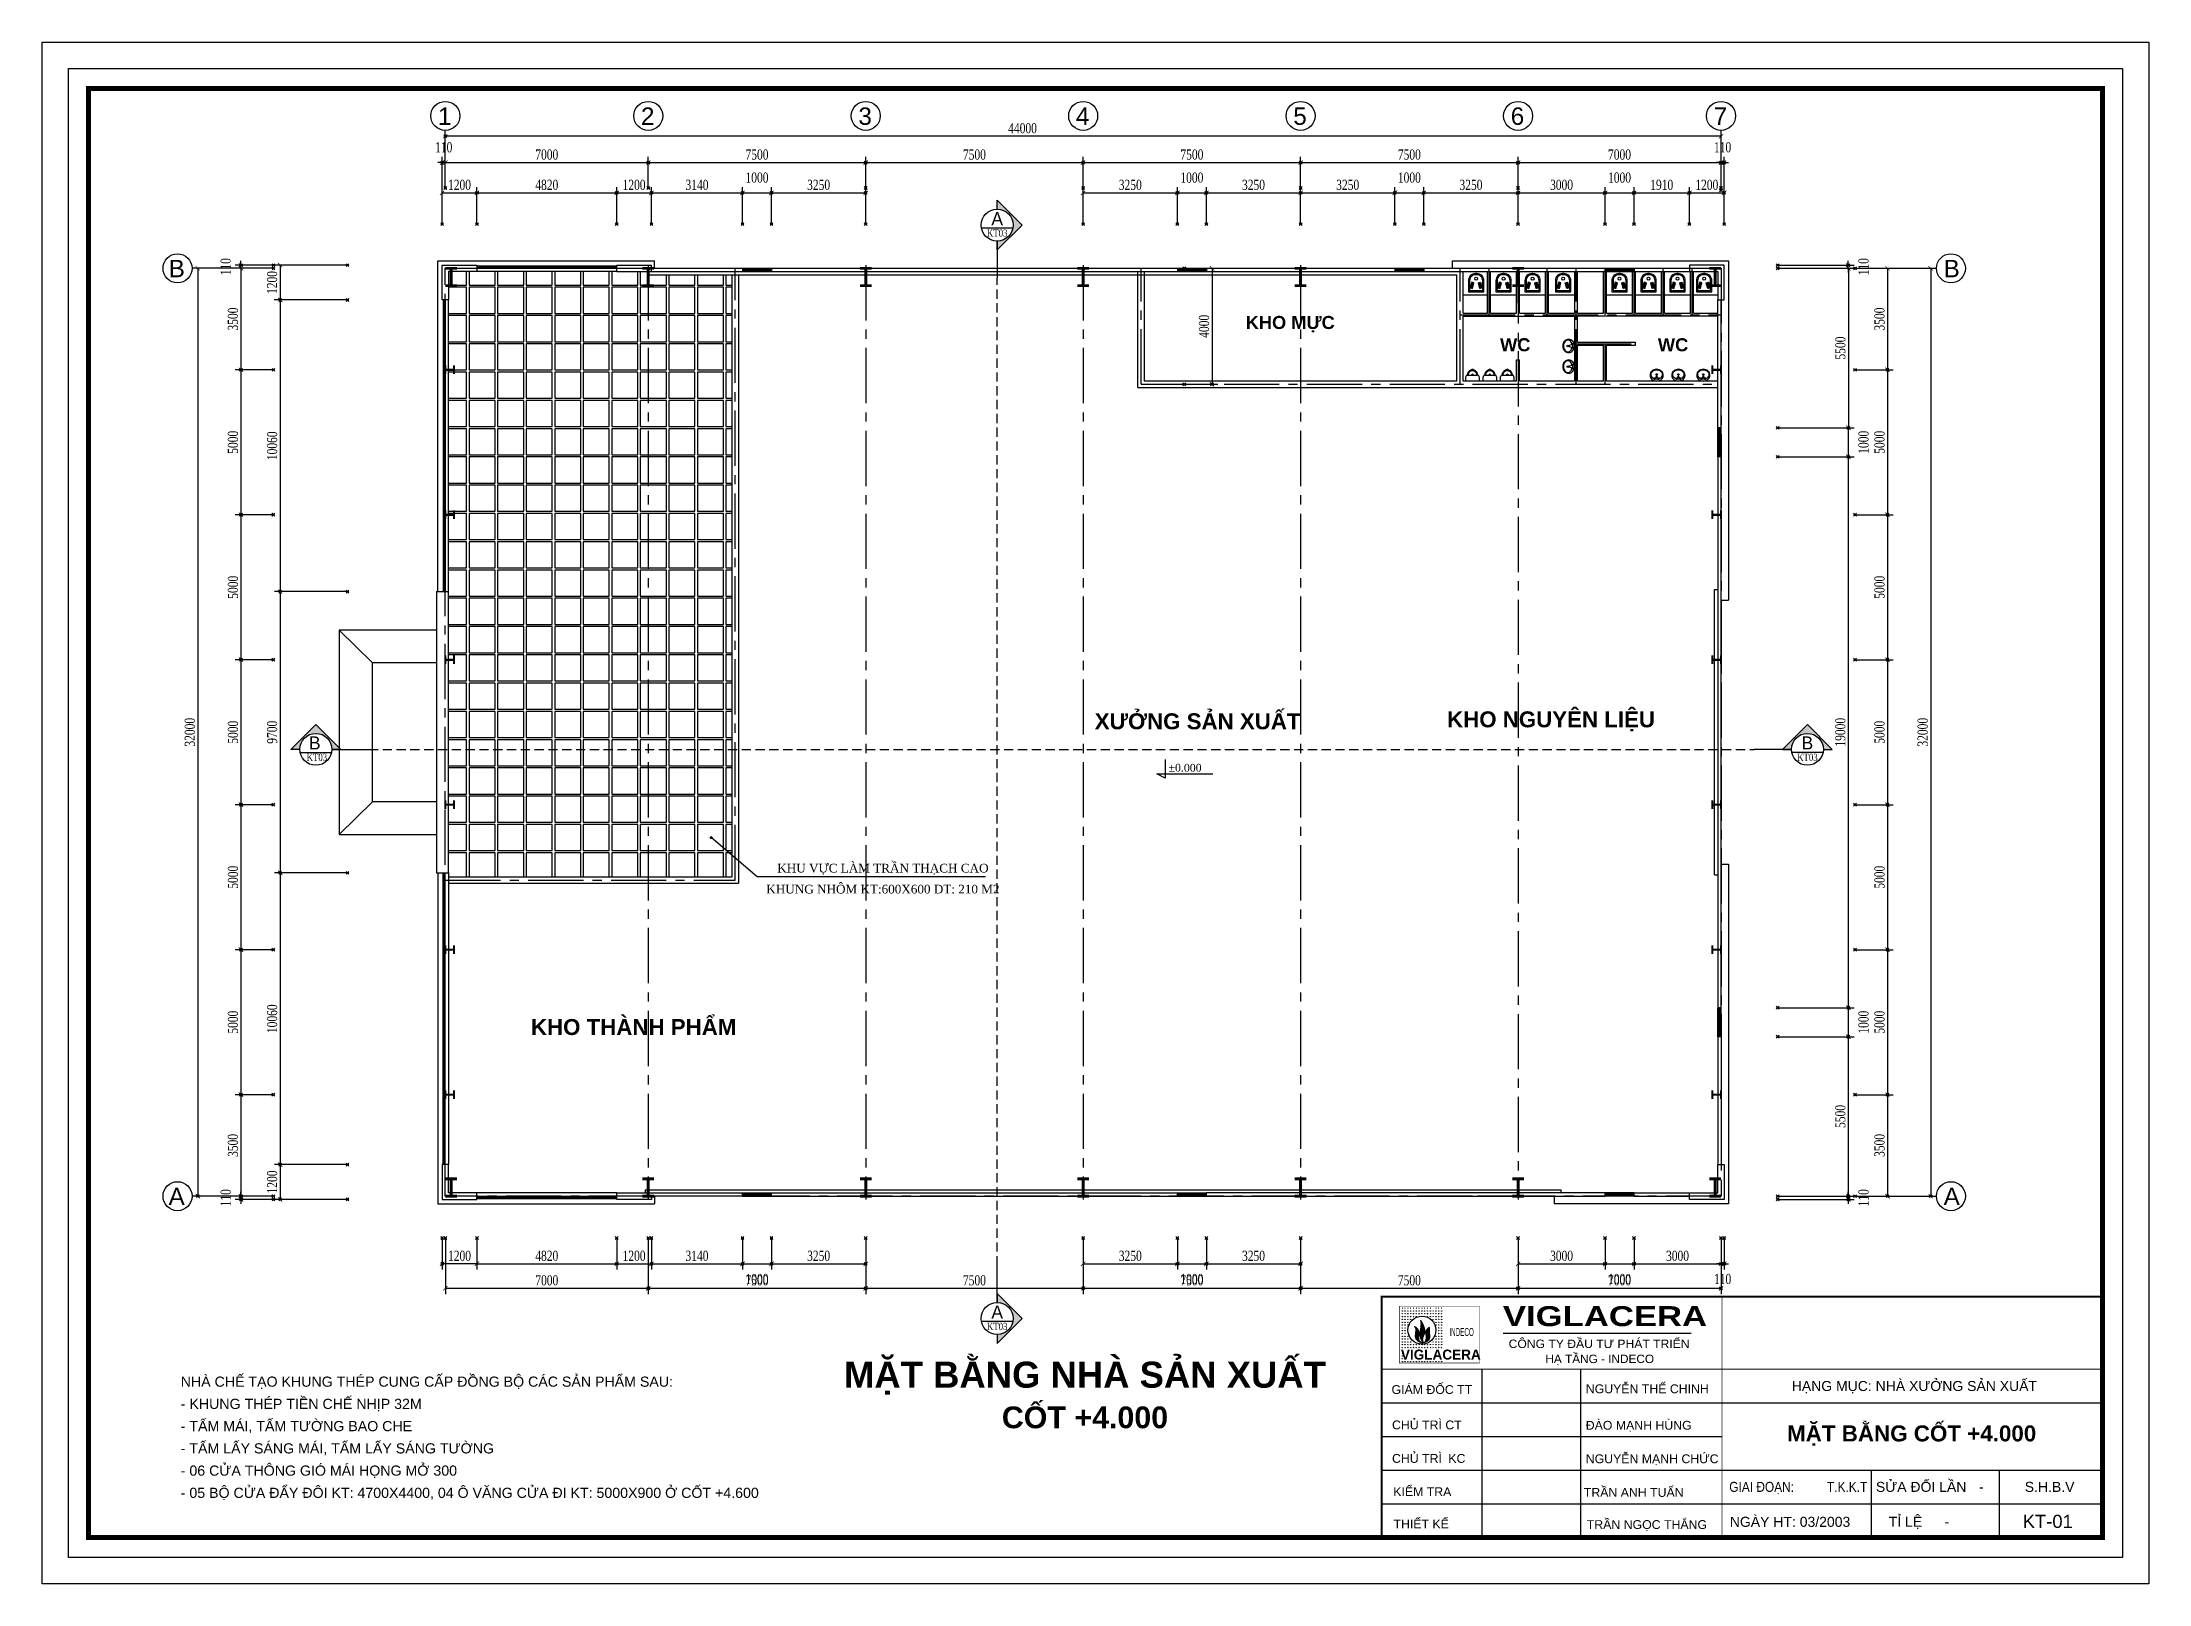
# Model space of a CAD drawing. Extents: x -32628 to 190565, y 82974 to 183560.
# Drawn here: x 117901 to 190565, y 82974 to 136144 of the extents above; entities that cross this region are included whole.
import ezdxf
from ezdxf.enums import TextEntityAlignment as Align

# ---------------------------------------------------------------- set-up
doc = ezdxf.new("R2010")
doc.units = 0
doc.header["$LTSCALE"] = 100
doc.header["$MEASUREMENT"] = 0
doc.header["$PDMODE"] = 35
doc.header["$PDSIZE"] = 50
doc.linetypes.add('CENTER2', pattern=[28.575, 19.05, -3.175, 3.175, -3.175])
doc.linetypes.add('HIDDEN2', pattern=[4.7625, 3.175, -1.5875])
doc.layers.get('0').update_dxf_attribs({"linetype": 'CONTINUOUS'})
for name, color, linetype in [('DWGshare.com_BH_DWGshare.com', 137, 'CONTINUOUS'), ('DWGshare.com_C-TIET_DWGshare.com', 1, 'HIDDEN2'), ('DWGshare.com_CUA_DWGshare.com', 13, 'CONTINUOUS'), ('DWGshare.com_DIM_DWGshare.com', 8, 'CONTINUOUS'), ('DWGshare.com_N-THAT_DWGshare.com', 195, 'CONTINUOUS'), ('DWGshare.com_TEXT_DWGshare.com', 2, 'CONTINUOUS'), ('DWGshare.com_THAY_DWGshare.com', 9, 'CONTINUOUS'), ('DWGshare.com_WALLS_BLINE_DWGshare.com', 251, 'CENTER2'), ('DWGshare.com_WALLS_DWGshare.com', 31, 'CONTINUOUS')]:
    doc.layers.add(name, color=color, linetype=linetype)
doc.layers.add('DWGshare.com_DEFPOINTS_DWGshare.com', color=7, linetype='CONTINUOUS', plot=False)
doc.styles.add('1', font='vntimeh.shx', dxfattribs={"width": 0.75})
doc.styles.add('4', font='', dxfattribs={"width": 0.8})
doc.styles.add('ATT', font='txt')
doc.styles.add('CLARENDON', font='', dxfattribs={"height": 2.5})
doc.styles.add('VHARIAL', font='')
doc.styles.add('VHAVANB', font='')
doc.styles.get('4').set_extended_font_data('.VnAvantH')
doc.styles.get('CLARENDON').set_extended_font_data('.VnClarendon')
doc.styles.get('VHARIAL').set_extended_font_data('.VnArialH')
doc.styles.get('VHAVANB').set_extended_font_data('.VnArialH', bold=True)
doc.dimstyles.new('D2-100', dxfattribs={"dimtxt": 350, "dimasz": 150, "dimexe": 200, "dimexo": 0, "dimgap": 100, "dimtad": 1, "dimdec": 0, "dimzin": 0, "dimdsep": 46, "dimtxsty": '1', "dimblk1": 'ARCHTICK', "dimblk2": 'ARCHTICK', "dimsah": 1, "dimcen": 0.09, "dimclrd": 256, "dimclre": 256, "dimclrt": 2, "dimadec": 0, "dimazin": 0, "dimtfac": 1, "dimtdec": 0, "dimtmove": 2, "dimatfit": 3, "dimldrblk": 'ARCHTICK', "dimfxl": 1, "dimtolj": 1, "dimtzin": 0, "dimarcsym": 0})

msp = doc.modelspace()

# ---------------------------------------------------------------- texts
at = {"layer": 'DWGshare.com_TEXT_DWGshare.com'}
for s, height, style, p in [('1', 600, 'VHARIAL', (131554.3, 133292)), ('2', 600, 'VHARIAL', (138554.3, 133292)), ('3', 600, 'VHARIAL', (146054.3, 133292)), ('4', 600, 'VHARIAL', (153554.3, 133292)), ('5', 600, 'VHARIAL', (161054.3, 133292)), ('6', 600, 'VHARIAL', (168554.3, 133292)), ('7', 600, 'VHARIAL', (175554.3, 133292)), ('a', 450, '4', (150641.9, 129830.6)), ('b', 600, 'VHARIAL', (122265.7, 128036.1)), ('b', 600, 'VHARIAL', (183485.6, 128036.1)), ('b', 450, '4', (127103.8, 111750.9)), ('b', 450, '4', (178586.7, 111750.9)), ('%%p0.000', 270.03, '1', (156751.5, 110984.9)), ('a', 600, 'VHARIAL', (122262, 96036.1)), ('a', 600, 'VHARIAL', (183485.6, 96036.1)), ('a', 450, '4', (150641.9, 92122.3)), ('nhµ chÕ t¹o khung thÐp cung cÊp ®ång bé c¸c s¶n phÈm sau:', 350.043, 'VHARIAL', (122681.5, 89772.9)), ('- khung thÐp tiÒn chÕ nhÞp 32m', 350.043, 'VHARIAL', (122681.5, 89006)), ('Gi¸m ®èc tt', 303.747, 'VHARIAL', (164443.9, 89523.4)), ('nguyÔn thÕ chinh', 303.747, 'VHARIAL', (171143.9, 89548.7)), ('- tÊm m¸i, tÊm t\xadêng bao che', 350.043, 'VHARIAL', (122681.5, 88239.1)), ('chñ tr× ct', 303.75, 'VHARIAL', (164460.9, 88302.9)), ('®µo m¹nh hïng', 303.747, 'VHARIAL', (171142.6, 88290.3)), ('- tÊm lÊy s¸ng m¸i, tÊm lÊy s¸ng t\xadêng', 350.043, 'VHARIAL', (122681.5, 87472.1)), ('Chñ tr× ', 303.75, 'VHARIAL', (164460.9, 87147.7)), ('kc', 303.75, 'VHARIAL', (166402.8, 87147.7)), ('nguyÔn m¹nh chøc', 303.747, 'VHARIAL', (171142.6, 87135.2)), ('- 06 cöa th«ng giã m¸i häng më 300', 350.043, 'VHARIAL', (122681.5, 86705.2)), ('söa ®æi lÇn', 345.167, 'VHARIAL', (181152, 86146.6)), ('S.H.B.V', 345.17, 'VHARIAL', (186284.6, 86146.6)), ('- 05 bé cöa ®Èy ®«i kt: 4700x4400, 04 « v¨ng cöa ®i kt: 5000x900 ë cèt +4.600', 350.043, 'VHARIAL', (122681.5, 85938.3)), ('kiÓm tra', 303.75, 'VHARIAL', (164503.4, 86000.3)), ('trÇn anh tuÊn', 303.747, 'VHARIAL', (171076.1, 85975.4)), ('-', 345.2, 'VHARIAL', (184705.7, 86146.6)), ('thiÕt kÕ', 303.75, 'VHARIAL', (164511.8, 84886.1)), ('trÇn ngäc th¾ng', 303.747, 'VHARIAL', (171177.9, 84866.8)), ('Ngµy HT: 03/2003', 345.167, 'VHARIAL', (176111.8, 84940.3)), ('tØ lÖ', 345.17, 'VHARIAL', (181591.8, 84943.4)), ('-', 345.2, 'VHARIAL', (183516, 84943.4))]:
    msp.add_text(s, height=height, dxfattribs=dict(at, style=style)).set_placement(p)
for s, height, style, width, p in [('kt03', 250, '1', 0.8, (150490.9, 129435)), ('kt03', 250, '1', 0.8, (127025.3, 111355.3)), ('kt03', 250, '1', 0.8, (178435.7, 111355.3)), ('kt03', 250, '1', 0.8, (150490.9, 91726.7)), ('Giai ®o¹n:', 345.17, 'VHARIAL', 0.85, (176092.9, 86146.6))]:
    msp.add_text(s, height=height, dxfattribs=dict(at, style=style, width=width)).set_placement(p)
for s, height, style, p in [('kho mùc', 450, 'VHAVANB', (160949.1, 126421)), ('wc', 450, 'VHAVANB', (168710.6, 125708)), ('wc', 450, 'VHAVANB', (174153.6, 125708)), ('x\xadëng s¶n xuÊt', 550, 'VHAVANB', (157755.5, 112801.2)), ('kho nguyªn liÖu', 550, 'VHAVANB', (169944.8, 112801.2)), ('khu vùc lµm trÇn th¹ch cao', 300, '1', (146900.5, 107672.1)), ('khung nh«m kt:600x600 dt: 210 m2', 300, '1', (146900.5, 106976.9)), ('kho thµnh phÈm', 550, 'VHAVANB', (138303.1, 102257.3)), ('mÆt b»ng nhµ s¶n xuÊt', 900, 'VHAVANB', (153869.6, 90207)), ('H¹ng môc: nhµ x\xadëng s¶n xuÊt', 345.167, 'VHARIAL', (182478.3, 89811.7)), ('cèt +4.000', 750, 'VHAVANB', (153869.6, 88824.1)), ('mÆt b»ng cèt +4.000', 552.268, 'VHAVANB', (182383, 88173.8)), ('kt-01', 454.15, 'VHARIAL', (187077.9, 85128.8))]:
    msp.add_text(s, height=height, dxfattribs=dict(at, style=style)).set_placement(p, align=Align.MIDDLE)
at = {"layer": 'DWGshare.com_TEXT_DWGshare.com', "style": 'VHARIAL', "width": 0.85}
msp.add_text('T.K.K.T', height=345.17, dxfattribs=at).set_placement((180851.7, 86145.6), align=Align.RIGHT)

# ---------------------------------------------------------------- blocks, each defined once
blk = doc.blocks.new('1')
h = blk.add_hatch()
h.set_pattern_fill('ANSI31', scale=31.573944, style=0)
h.set_pattern_definition([(45, (-43346.0446, -30216.994), (-2.7907687, 2.7907687), [])])
h.paths.add_polyline_path([(3392, -2735, 0.0668459), (3389, -2591, 0.0273913), (3374, -2516, 0.0362454), (3310, -2305, 0.0342632), (3269, -2205, 0.0438635), (3075, -1842, -0.0357111), (3096, -2192, -0.0335679), (3071, -2459, 0.007252), (3044, -2591, 0.0150279), (3006, -2821), (2997, -2923, 0.0472823), (3026, -3205), (3059, -3302), (3096, -3380), (3151, -3473), (3176, -3517, -0.0673804), (3211, -3603), (3101, -3571, -0.172848), (2968, -3468, -0.0797451), (2932, -3382, -0.0276881), (2917, -3314, -0.0273687), (2909, -3253, -0.0268705), (2903, -3167, -0.0138543), (2919, -2996, 0.0090396), (2924, -2899, 0.0102899), (2925, -2815, 0.0645259), (2910, -2702, 0.0541429), (2860, -2575, 0.053434), (2787, -2465, 0.085491), (2725, -2413, 0.0021546), (2717, -2408, 0.0980874), (2565, -2345, -0.0242446), (2625, -2406, -0.0619823), (2676, -2522, -0.0703567), (2692, -2631, -0.0502079), (2682, -2750, 0.0042132), (2657, -2911, -0.0070613), (2638, -3089, 0.0437813), (2641, -3180, 0.0315997), (2655, -3248, 0.097722), (2729, -3400, 0.0860058), (2871, -3520, -0.0017001), (2960, -3571, 0.049522), (3030, -3596, 0.0363887), (3132, -3614, 0.0361931), (3260, -3617, 0.0420248), (3370, -3603, 0.0565204), (3469, -3569, 0.0493736), (3573, -3507, 0.0846168), (3656, -3447, 0.120403), (3733, -3355, 0.113521), (3770, -3262, 0.0841719), (3791, -3171, 0.0618971), (3788, -3011, -0.0348962), (3765, -2823), (3752, -2704, -0.0290128), (3755, -2400, 0.0592981), (3595, -2540, 0.03043), (3536, -2623, 0.0690208), (3482, -2764, 0.063155), (3467, -2882, 0.0323107), (3476, -3003, -0.0273165), (3493, -3149, -0.0203047), (3491, -3303, -0.026314), (3478, -3422, -0.0149197), (3457, -3494, -0.1465881), (3391, -3573, -0.1323605), (3303, -3596, -0.2734358), (3257, -3569, -0.0779864), (3236, -3511, 0.0023102), (3220, -3400, -0.0602717), (3233, -3243), (3243, -3194, -0.0138968), (3289, -3071, 0.0028633), (3351, -2942, 0.1022781)])
at = {"color": 7}
blk.add_line((9581, -2891), (24393, -2891), dxfattribs=at)
at = {"color": 7, "const_width": 47.4}
blk.add_lwpolyline([(1389, -5241), (7704, -5241), (7704, -751), (1389, -751)], close=True, dxfattribs=at)
for centre in [(1611, -907), (1611, -1129), (1611, -1351), (1611, -1573), (1832, -907), (1832, -1129), (1832, -1351), (1832, -1573), (2054, -907), (2054, -1129), (2054, -1351), (2054, -1573), (2276, -907), (2276, -1129), (2276, -1351), (2276, -1573), (2497, -907), (2497, -1129), (2497, -1351), (2497, -1573), (2719, -907), (2719, -1129), (2719, -1351), (2719, -1573), (2941, -907), (2941, -1129), (2941, -1351), (3162, -907), (3162, -1129), (3162, -1351), (3384, -907), (3384, -1129), (3384, -1351), (3606, -907), (3606, -1129), (3606, -1351), (3606, -1573), (3827, -907), (3827, -1129), (3827, -1351), (3827, -1573), (4049, -907), (4049, -1129), (4049, -1351), (4049, -1573), (4271, -907), (4271, -1129), (4271, -1351), (4271, -1573), (4493, -907), (4493, -1129), (4493, -1351), (4493, -1573), (4714, -907), (4714, -1129), (4714, -1351), (4714, -1573), (1611, -1794), (1611, -2016), (1611, -2238), (1611, -2459), (1611, -2681), (1611, -2903), (1611, -3124), (1832, -1794), (1832, -2016), (1832, -2238), (1832, -2459), (1832, -2681), (1832, -2903), (1832, -3124), (2054, -1794), (2054, -2016), (2054, -2238), (2054, -3124), (2276, -1794), (4049, -1794), (4271, -1794), (4271, -2016), (4271, -2238), (4271, -3124), (4493, -1794), (4493, -2016), (4493, -2238), (4493, -2459), (4493, -2681), (4493, -2903), (4493, -3124), (4714, -1794), (4714, -2016), (4714, -2238), (4714, -2459), (4714, -2681), (4714, -2903), (4714, -3124), (1611, -3346), (1611, -3568), (1611, -3789), (1611, -4011), (1611, -4233), (1611, -4455), (1611, -4676), (1611, -4898), (1832, -3346), (1832, -3568), (1832, -3789), (1832, -4011), (2054, -3346), (2054, -3568), (2054, -3789), (2054, -4011), (2276, -3568), (2276, -3789), (2276, -4011), (2497, -3789), (2497, -4011), (2719, -3789), (2719, -4011), (2941, -3789), (2941, -4011), (3162, -3789), (3162, -4011), (3384, -3789), (3384, -4011), (3606, -3789), (3606, -4011), (3827, -3789), (3827, -4011), (4049, -3568), (4049, -3789), (4049, -4011), (4271, -3346), (4271, -3568), (4271, -3789), (4271, -4011), (4493, -3346), (4493, -3568), (4493, -3789), (4493, -4011), (4714, -3346), (4714, -3568), (4714, -3789), (4714, -4011), (1611, -5120), (1832, -5120), (2054, -5120), (2276, -5120), (2497, -5120), (2719, -5120), (2941, -5120), (3162, -5120), (3384, -5120), (3606, -5120), (3827, -5120), (4049, -5120), (4271, -5120), (4493, -5120), (4714, -5120)]:
    blk.add_circle(centre, 12.3)
at = {"color": 7}
blk.add_circle((3162, -2638), 1105, dxfattribs=at)
for s, height, style, width, p in [('VIGLACERA', 1578.7, 'VHAVANB', 1.24, (9551, -2326)), ('C¤NG TY §ÇU T¦ PH¸T TRIÓN', 665.28, 'VHARIAL', 1.03, (10001, -4050))]:
    blk.add_text(s, height=height, dxfattribs=dict(at, style=style, width=width)).set_placement(p)
for s, height, style, width, p in [('INDECO', 631.5, 'CLARENDON', 0.47, (6292, -2786)), ('viglacera', 789.3, 'VHAVANB', 0.97, (4653, -4567))]:
    blk.add_text(s, height=height, dxfattribs=dict(at, style=style, width=width)).set_placement(p, align=Align.MIDDLE)
at = {"color": 7, "style": 'VHARIAL'}
blk.add_text('H¹ TÇNG - INDECO', height=665.28, dxfattribs=at).set_placement((12901, -5237))
blk = doc.blocks.new('_ARCHTICK')
at = {"color": 0, "linetype": 'ByBlock', "const_width": 0.15}
blk.add_lwpolyline([(-0.5, -0.5), (0.5, 0.5)], dxfattribs=at)
blk = doc.blocks.new('*D209')
at = {"linetype": 'ByBlock', "transparency": 16777216}
for p, q in [((159454, 128344), (164928, 128344)), ((164728, 128344), (164728, 96344)), ((159454, 96344), (164928, 96344))]:
    blk.add_line(p, q, dxfattribs=at)
at = {"layer": 'DWGshare.com_DEFPOINTS_DWGshare.com', "color": 0, "linetype": 'ByBlock', "transparency": 16777216}
for p in [(159454, 128344), (159454, 96344), (164728, 96344)]:
    blk.add_point(p, dxfattribs=at)
at = {"linetype": 'ByBlock', "transparency": 16777216, "xscale": 150, "yscale": 150, "zscale": 150}
for p, rotation in [((164728, 128344), 90), ((164728, 96344), 270)]:
    blk.add_blockref('_ARCHTICK', p, dxfattribs=dict(at, rotation=rotation))
at = {"color": 2, "linetype": 'ByBlock', "transparency": 16777216, "insert": (164453, 112344), "char_height": 350, "attachment_point": 5, "rotation": 90, "style": '1'}
blk.add_mtext('\\A1;32000', dxfattribs=at)
blk = doc.blocks.new('*D207')
at = {"linetype": 'ByBlock', "transparency": 16777216}
for p, q in [((181550, 104844), (181550, 99844)), ((180430, 99844), (181750, 99844))]:
    blk.add_line(p, q, dxfattribs=at)
at = {"layer": 'DWGshare.com_DEFPOINTS_DWGshare.com', "color": 0, "linetype": 'ByBlock', "transparency": 16777216}
for p in [(180430, 104844), (180430, 99844), (181550, 99844)]:
    blk.add_point(p, dxfattribs=at)
at = {"linetype": 'ByBlock', "transparency": 16777216, "xscale": 150, "yscale": 150, "zscale": 150}
for p, rotation in [((181550, 104844), 90), ((181550, 99844), 270)]:
    blk.add_blockref('_ARCHTICK', p, dxfattribs=dict(at, rotation=rotation))
at = {"color": 2, "linetype": 'ByBlock', "transparency": 16777216, "insert": (181275, 102344), "char_height": 350, "attachment_point": 5, "rotation": 90, "style": '1'}
blk.add_mtext('\\A1;5000', dxfattribs=at)
blk = doc.blocks.new('*D200')
at = {"linetype": 'ByBlock', "transparency": 16777216}
for p, q in [((180199, 102844), (180199, 101844)), ((177765, 101844), (180399, 101844))]:
    blk.add_line(p, q, dxfattribs=at)
at = {"layer": 'DWGshare.com_DEFPOINTS_DWGshare.com', "color": 0, "linetype": 'ByBlock', "transparency": 16777216}
for p in [(177765, 102844), (177765, 101844), (180199, 101844)]:
    blk.add_point(p, dxfattribs=at)
at = {"linetype": 'ByBlock', "transparency": 16777216, "xscale": 150, "yscale": 150, "zscale": 150}
for p, rotation in [((180199, 102844), 90), ((180199, 101844), 270)]:
    blk.add_blockref('_ARCHTICK', p, dxfattribs=dict(at, rotation=rotation))
at = {"color": 2, "linetype": 'ByBlock', "transparency": 16777216, "insert": (180724, 102344), "char_height": 350, "attachment_point": 5, "rotation": 90, "style": '1'}
blk.add_mtext('\\A1;1000', dxfattribs=at)
blk = doc.blocks.new('*D199')
at = {"linetype": 'ByBlock', "transparency": 16777216}
for p, q in [((180199, 121844), (180199, 102844)), ((177765, 102844), (180399, 102844))]:
    blk.add_line(p, q, dxfattribs=at)
at = {"layer": 'DWGshare.com_DEFPOINTS_DWGshare.com', "color": 0, "linetype": 'ByBlock', "transparency": 16777216}
for p in [(177765, 121844), (177765, 102844), (180199, 102844)]:
    blk.add_point(p, dxfattribs=at)
at = {"linetype": 'ByBlock', "transparency": 16777216, "xscale": 150, "yscale": 150, "zscale": 150}
for p, rotation in [((180199, 121844), 90), ((180199, 102844), 270)]:
    blk.add_blockref('_ARCHTICK', p, dxfattribs=dict(at, rotation=rotation))
at = {"color": 2, "linetype": 'ByBlock', "transparency": 16777216, "insert": (179924, 112344), "char_height": 350, "attachment_point": 5, "rotation": 90, "style": '1'}
blk.add_mtext('\\A1;19000', dxfattribs=at)
blk = doc.blocks.new('*D216')
at = {"linetype": 'ByBlock', "transparency": 16777216}
for p, q in [((124759, 104844), (124759, 99844)), ((125879, 99844), (124559, 99844))]:
    blk.add_line(p, q, dxfattribs=at)
at = {"layer": 'DWGshare.com_DEFPOINTS_DWGshare.com', "color": 0, "linetype": 'ByBlock', "transparency": 16777216}
for p in [(125879, 104844), (124759, 99844), (125879, 99844)]:
    blk.add_point(p, dxfattribs=at)
at = {"linetype": 'ByBlock', "transparency": 16777216, "xscale": 150, "yscale": 150, "zscale": 150}
for p, rotation in [((124759, 104844), 90), ((124759, 99844), 270)]:
    blk.add_blockref('_ARCHTICK', p, dxfattribs=dict(at, rotation=rotation))
at = {"color": 2, "linetype": 'ByBlock', "transparency": 16777216, "insert": (124484, 102344), "char_height": 350, "attachment_point": 5, "rotation": 90, "style": '1'}
blk.add_mtext('\\A1;5000', dxfattribs=at)
blk = doc.blocks.new('*D215')
at = {"linetype": 'ByBlock', "transparency": 16777216}
for p, q in [((126110, 107494), (126110, 97434)), ((128434, 97434), (125910, 97434))]:
    blk.add_line(p, q, dxfattribs=at)
at = {"layer": 'DWGshare.com_DEFPOINTS_DWGshare.com', "color": 0, "linetype": 'ByBlock', "transparency": 16777216}
for p in [(128434, 107494), (126110, 97434), (128434, 97434)]:
    blk.add_point(p, dxfattribs=at)
at = {"linetype": 'ByBlock', "transparency": 16777216, "xscale": 150, "yscale": 150, "zscale": 150}
for p, rotation in [((126110, 107494), 90), ((126110, 97434), 270)]:
    blk.add_blockref('_ARCHTICK', p, dxfattribs=dict(at, rotation=rotation))
at = {"color": 2, "linetype": 'ByBlock', "transparency": 16777216, "insert": (125835, 102464), "char_height": 350, "attachment_point": 5, "rotation": 90, "style": '1'}
blk.add_mtext('\\A1;10060', dxfattribs=at)
blk = doc.blocks.new('*D211')
at = {"linetype": 'ByBlock', "transparency": 16777216}
for p, q in [((258098, 128344), (255289, 128344)), ((255489, 128344), (255489, 96344)), ((258098, 96344), (255289, 96344))]:
    blk.add_line(p, q, dxfattribs=at)
at = {"layer": 'DWGshare.com_DEFPOINTS_DWGshare.com', "color": 0, "linetype": 'ByBlock', "transparency": 16777216}
for p in [(258098, 128344), (255489, 96344), (258098, 96344)]:
    blk.add_point(p, dxfattribs=at)
at = {"linetype": 'ByBlock', "transparency": 16777216, "xscale": 150, "yscale": 150, "zscale": 150}
for p, rotation in [((255489, 128344), 90), ((255489, 96344), 270)]:
    blk.add_blockref('_ARCHTICK', p, dxfattribs=dict(at, rotation=rotation))
at = {"color": 2, "linetype": 'ByBlock', "transparency": 16777216, "insert": (255214, 112344), "char_height": 350, "attachment_point": 5, "rotation": 90, "style": '1'}
blk.add_mtext('\\A1;32000', dxfattribs=at)
blk = doc.blocks.new('*D236')
at = {"linetype": 'ByBlock', "transparency": 16777216}
for p, q in [((153808, 94899), (153808, 92967)), ((146308, 93167), (153808, 93167))]:
    blk.add_line(p, q, dxfattribs=at)
at = {"layer": 'DWGshare.com_DEFPOINTS_DWGshare.com', "color": 0, "linetype": 'ByBlock', "transparency": 16777216}
for p in [(146308, 94899), (153808, 94899), (153808, 93167)]:
    blk.add_point(p, dxfattribs=at)
at = {"linetype": 'ByBlock', "transparency": 16777216, "xscale": 150, "yscale": 150, "zscale": 150, "rotation": 180}
blk.add_blockref('_ARCHTICK', (146308, 93167), dxfattribs=at)
at = {"linetype": 'ByBlock', "transparency": 16777216, "xscale": 150, "yscale": 150, "zscale": 150}
blk.add_blockref('_ARCHTICK', (153808, 93167), dxfattribs=at)
at = {"color": 2, "linetype": 'ByBlock', "transparency": 16777216, "insert": (150058, 93442), "char_height": 350, "attachment_point": 5, "style": '1'}
blk.add_mtext('\\A1;7500', dxfattribs=at)
blk = doc.blocks.new('*D240')
at = {"linetype": 'ByBlock', "transparency": 16777216}
for p, q in [((258098, 96344), (256777, 96344)), ((258098, 96234), (256777, 96234)), ((256977, 96344), (256977, 96494)), ((256977, 96344), (256977, 96234)), ((256977, 96344), (256977, 96234)), ((256977, 96234), (256977, 96084))]:
    blk.add_line(p, q, dxfattribs=at)
at = {"layer": 'DWGshare.com_DEFPOINTS_DWGshare.com', "color": 0, "linetype": 'ByBlock', "transparency": 16777216}
for p in [(256977, 96234), (258098, 96344), (258098, 96234)]:
    blk.add_point(p, dxfattribs=at)
at = {"linetype": 'ByBlock', "transparency": 16777216, "xscale": 150, "yscale": 150, "zscale": 150}
for p, rotation in [((256977, 96344), 270), ((256977, 96234), 90)]:
    blk.add_blockref('_ARCHTICK', p, dxfattribs=dict(at, rotation=rotation))
at = {"color": 2, "linetype": 'ByBlock', "transparency": 16777216, "insert": (256452, 96289), "char_height": 350, "attachment_point": 5, "rotation": 90, "style": '1'}
blk.add_mtext('\\A1;110', dxfattribs=at)
blk = doc.blocks.new('*D214')
at = {"linetype": 'ByBlock', "transparency": 16777216}
for p, q in [((126110, 97434), (126110, 96234)), ((128434, 96234), (125910, 96234))]:
    blk.add_line(p, q, dxfattribs=at)
at = {"layer": 'DWGshare.com_DEFPOINTS_DWGshare.com', "color": 0, "linetype": 'ByBlock', "transparency": 16777216}
for p in [(128434, 97434), (126110, 96234), (128434, 96234)]:
    blk.add_point(p, dxfattribs=at)
at = {"linetype": 'ByBlock', "transparency": 16777216, "xscale": 150, "yscale": 150, "zscale": 150}
for p, rotation in [((126110, 97434), 90), ((126110, 96234), 270)]:
    blk.add_blockref('_ARCHTICK', p, dxfattribs=dict(at, rotation=rotation))
at = {"color": 2, "linetype": 'ByBlock', "transparency": 16777216, "insert": (125835, 96834), "char_height": 350, "attachment_point": 5, "rotation": 90, "style": '1'}
blk.add_mtext('\\A1;1200', dxfattribs=at)
blk = doc.blocks.new('*D217')
at = {"linetype": 'ByBlock', "transparency": 16777216}
for p, q in [((124759, 99844), (124759, 96344)), ((125879, 96344), (124559, 96344))]:
    blk.add_line(p, q, dxfattribs=at)
at = {"layer": 'DWGshare.com_DEFPOINTS_DWGshare.com', "color": 0, "linetype": 'ByBlock', "transparency": 16777216}
for p in [(125879, 99844), (124759, 96344), (125879, 96344)]:
    blk.add_point(p, dxfattribs=at)
at = {"linetype": 'ByBlock', "transparency": 16777216, "xscale": 150, "yscale": 150, "zscale": 150}
for p, rotation in [((124759, 99844), 90), ((124759, 96344), 270)]:
    blk.add_blockref('_ARCHTICK', p, dxfattribs=dict(at, rotation=rotation))
at = {"color": 2, "linetype": 'ByBlock', "transparency": 16777216, "insert": (124484, 98094), "char_height": 350, "attachment_point": 5, "rotation": 90, "style": '1'}
blk.add_mtext('\\A1;3500', dxfattribs=at)
blk = doc.blocks.new('*D235')
at = {"linetype": 'ByBlock', "transparency": 16777216}
for p, q in [((146308, 94899), (146308, 92967)), ((138808, 93167), (146308, 93167))]:
    blk.add_line(p, q, dxfattribs=at)
at = {"layer": 'DWGshare.com_DEFPOINTS_DWGshare.com', "color": 0, "linetype": 'ByBlock', "transparency": 16777216}
for p in [(138808, 94899), (146308, 94899), (146308, 93167)]:
    blk.add_point(p, dxfattribs=at)
at = {"linetype": 'ByBlock', "transparency": 16777216, "xscale": 150, "yscale": 150, "zscale": 150, "rotation": 180}
blk.add_blockref('_ARCHTICK', (138808, 93167), dxfattribs=at)
at = {"linetype": 'ByBlock', "transparency": 16777216, "xscale": 150, "yscale": 150, "zscale": 150}
blk.add_blockref('_ARCHTICK', (146308, 93167), dxfattribs=at)
at = {"color": 2, "linetype": 'ByBlock', "transparency": 16777216, "insert": (142558, 93442), "char_height": 350, "attachment_point": 5, "style": '1'}
blk.add_mtext('\\A1;7500', dxfattribs=at)
blk = doc.blocks.new('*D227')
at = {"linetype": 'ByBlock', "transparency": 16777216}
for p, q in [((146308, 94899), (146308, 93811)), ((143058, 94011), (146308, 94011))]:
    blk.add_line(p, q, dxfattribs=at)
at = {"layer": 'DWGshare.com_DEFPOINTS_DWGshare.com', "color": 0, "linetype": 'ByBlock', "transparency": 16777216}
for p in [(143058, 94899), (146308, 94899), (146308, 94011)]:
    blk.add_point(p, dxfattribs=at)
at = {"linetype": 'ByBlock', "transparency": 16777216, "xscale": 150, "yscale": 150, "zscale": 150, "rotation": 180}
blk.add_blockref('_ARCHTICK', (143058, 94011), dxfattribs=at)
at = {"linetype": 'ByBlock', "transparency": 16777216, "xscale": 150, "yscale": 150, "zscale": 150}
blk.add_blockref('_ARCHTICK', (146308, 94011), dxfattribs=at)
at = {"color": 2, "linetype": 'ByBlock', "transparency": 16777216, "insert": (144683, 94286), "char_height": 350, "attachment_point": 5, "style": '1'}
blk.add_mtext('\\A1;3250', dxfattribs=at)
blk = doc.blocks.new('*D226')
at = {"linetype": 'ByBlock', "transparency": 16777216}
for p, q in [((143058, 94899), (143058, 93811)), ((142058, 94011), (143058, 94011))]:
    blk.add_line(p, q, dxfattribs=at)
at = {"layer": 'DWGshare.com_DEFPOINTS_DWGshare.com', "color": 0, "linetype": 'ByBlock', "transparency": 16777216}
for p in [(142058, 94899), (143058, 94899), (143058, 94011)]:
    blk.add_point(p, dxfattribs=at)
at = {"linetype": 'ByBlock', "transparency": 16777216, "xscale": 150, "yscale": 150, "zscale": 150, "rotation": 180}
blk.add_blockref('_ARCHTICK', (142058, 94011), dxfattribs=at)
at = {"linetype": 'ByBlock', "transparency": 16777216, "xscale": 150, "yscale": 150, "zscale": 150}
blk.add_blockref('_ARCHTICK', (143058, 94011), dxfattribs=at)
at = {"color": 2, "linetype": 'ByBlock', "transparency": 16777216, "insert": (142558, 93486), "char_height": 350, "attachment_point": 5, "style": '1'}
blk.add_mtext('\\A1;1000', dxfattribs=at)
blk = doc.blocks.new('*D225')
at = {"linetype": 'ByBlock', "transparency": 16777216}
for p, q in [((142058, 94899), (142058, 93811)), ((138918, 94011), (142058, 94011))]:
    blk.add_line(p, q, dxfattribs=at)
at = {"layer": 'DWGshare.com_DEFPOINTS_DWGshare.com', "color": 0, "linetype": 'ByBlock', "transparency": 16777216}
for p in [(138918, 94899), (142058, 94899), (142058, 94011)]:
    blk.add_point(p, dxfattribs=at)
at = {"linetype": 'ByBlock', "transparency": 16777216, "xscale": 150, "yscale": 150, "zscale": 150, "rotation": 180}
blk.add_blockref('_ARCHTICK', (138918, 94011), dxfattribs=at)
at = {"linetype": 'ByBlock', "transparency": 16777216, "xscale": 150, "yscale": 150, "zscale": 150}
blk.add_blockref('_ARCHTICK', (142058, 94011), dxfattribs=at)
at = {"color": 2, "linetype": 'ByBlock', "transparency": 16777216, "insert": (140488, 94286), "char_height": 350, "attachment_point": 5, "style": '1'}
blk.add_mtext('\\A1;3140', dxfattribs=at)
blk = doc.blocks.new('*D224')
at = {"linetype": 'ByBlock', "transparency": 16777216}
for p, q in [((138918, 94899), (138918, 93811)), ((137718, 94011), (138918, 94011))]:
    blk.add_line(p, q, dxfattribs=at)
at = {"layer": 'DWGshare.com_DEFPOINTS_DWGshare.com', "color": 0, "linetype": 'ByBlock', "transparency": 16777216}
for p in [(137718, 94899), (138918, 94899), (138918, 94011)]:
    blk.add_point(p, dxfattribs=at)
at = {"linetype": 'ByBlock', "transparency": 16777216, "xscale": 150, "yscale": 150, "zscale": 150, "rotation": 180}
blk.add_blockref('_ARCHTICK', (137718, 94011), dxfattribs=at)
at = {"linetype": 'ByBlock', "transparency": 16777216, "xscale": 150, "yscale": 150, "zscale": 150}
blk.add_blockref('_ARCHTICK', (138918, 94011), dxfattribs=at)
at = {"color": 2, "linetype": 'ByBlock', "transparency": 16777216, "insert": (138318, 94286), "char_height": 350, "attachment_point": 5, "style": '1'}
blk.add_mtext('\\A1;1200', dxfattribs=at)
blk = doc.blocks.new('*D241')
at = {"linetype": 'ByBlock', "transparency": 16777216}
for p, q in [((263916, 94899), (263916, 93811)), ((265116, 94899), (265116, 93811)), ((265116, 94011), (263916, 94011))]:
    blk.add_line(p, q, dxfattribs=at)
at = {"layer": 'DWGshare.com_DEFPOINTS_DWGshare.com', "color": 0, "linetype": 'ByBlock', "transparency": 16777216}
for p in [(263916, 94899), (265116, 94899), (263916, 94011)]:
    blk.add_point(p, dxfattribs=at)
at = {"linetype": 'ByBlock', "transparency": 16777216, "xscale": 150, "yscale": 150, "zscale": 150, "rotation": 180}
blk.add_blockref('_ARCHTICK', (263916, 94011), dxfattribs=at)
at = {"linetype": 'ByBlock', "transparency": 16777216, "xscale": 150, "yscale": 150, "zscale": 150}
blk.add_blockref('_ARCHTICK', (265116, 94011), dxfattribs=at)
at = {"color": 2, "linetype": 'ByBlock', "transparency": 16777216, "insert": (264516, 94286), "char_height": 350, "attachment_point": 5, "style": '1'}
blk.add_mtext('\\A1;1200', dxfattribs=at)
blk = doc.blocks.new('*D223')
at = {"linetype": 'ByBlock', "transparency": 16777216}
for p, q in [((265116, 94899), (265116, 93811)), ((269936, 94899), (269936, 93811)), ((265116, 94011), (269936, 94011))]:
    blk.add_line(p, q, dxfattribs=at)
at = {"layer": 'DWGshare.com_DEFPOINTS_DWGshare.com', "color": 0, "linetype": 'ByBlock', "transparency": 16777216}
for p in [(265116, 94899), (269936, 94899), (269936, 94011)]:
    blk.add_point(p, dxfattribs=at)
at = {"linetype": 'ByBlock', "transparency": 16777216, "xscale": 150, "yscale": 150, "zscale": 150, "rotation": 180}
blk.add_blockref('_ARCHTICK', (265116, 94011), dxfattribs=at)
at = {"linetype": 'ByBlock', "transparency": 16777216, "xscale": 150, "yscale": 150, "zscale": 150}
blk.add_blockref('_ARCHTICK', (269936, 94011), dxfattribs=at)
at = {"color": 2, "linetype": 'ByBlock', "transparency": 16777216, "insert": (267526, 94286), "char_height": 350, "attachment_point": 5, "style": '1'}
blk.add_mtext('\\A1;4820', dxfattribs=at)
blk = doc.blocks.new('*D234')
at = {"linetype": 'ByBlock', "transparency": 16777216}
for p, q in [((113497, 94899), (113497, 92967)), ((120497, 94899), (120497, 92967)), ((113497, 93167), (120497, 93167))]:
    blk.add_line(p, q, dxfattribs=at)
at = {"layer": 'DWGshare.com_DEFPOINTS_DWGshare.com', "color": 0, "linetype": 'ByBlock', "transparency": 16777216}
for p in [(113497, 94899), (120497, 94899), (120497, 93167)]:
    blk.add_point(p, dxfattribs=at)
at = {"linetype": 'ByBlock', "transparency": 16777216, "xscale": 150, "yscale": 150, "zscale": 150, "rotation": 180}
blk.add_blockref('_ARCHTICK', (113497, 93167), dxfattribs=at)
at = {"linetype": 'ByBlock', "transparency": 16777216, "xscale": 150, "yscale": 150, "zscale": 150}
blk.add_blockref('_ARCHTICK', (120497, 93167), dxfattribs=at)
at = {"color": 2, "linetype": 'ByBlock', "transparency": 16777216, "insert": (116997, 93442), "char_height": 350, "attachment_point": 5, "style": '1'}
blk.add_mtext('\\A1;7000', dxfattribs=at)
blk = doc.blocks.new('*D239')
at = {"linetype": 'ByBlock', "transparency": 16777216}
for p, q in [((175808, 94899), (175808, 92967)), ((168808, 93167), (175808, 93167))]:
    blk.add_line(p, q, dxfattribs=at)
at = {"layer": 'DWGshare.com_DEFPOINTS_DWGshare.com', "color": 0, "linetype": 'ByBlock', "transparency": 16777216}
for p in [(168808, 94899), (175808, 94899), (175808, 93167)]:
    blk.add_point(p, dxfattribs=at)
at = {"linetype": 'ByBlock', "transparency": 16777216, "xscale": 150, "yscale": 150, "zscale": 150, "rotation": 180}
blk.add_blockref('_ARCHTICK', (168808, 93167), dxfattribs=at)
at = {"linetype": 'ByBlock', "transparency": 16777216, "xscale": 150, "yscale": 150, "zscale": 150}
blk.add_blockref('_ARCHTICK', (175808, 93167), dxfattribs=at)
at = {"color": 2, "linetype": 'ByBlock', "transparency": 16777216, "insert": (172308, 93442), "char_height": 350, "attachment_point": 5, "style": '1'}
blk.add_mtext('\\A1;7000', dxfattribs=at)
blk = doc.blocks.new('*D233')
at = {"linetype": 'ByBlock', "transparency": 16777216}
for p, q in [((175808, 94899), (175808, 93811)), ((172808, 94011), (175808, 94011))]:
    blk.add_line(p, q, dxfattribs=at)
at = {"layer": 'DWGshare.com_DEFPOINTS_DWGshare.com', "color": 0, "linetype": 'ByBlock', "transparency": 16777216}
for p in [(172808, 94899), (175808, 94899), (175808, 94011)]:
    blk.add_point(p, dxfattribs=at)
at = {"linetype": 'ByBlock', "transparency": 16777216, "xscale": 150, "yscale": 150, "zscale": 150, "rotation": 180}
blk.add_blockref('_ARCHTICK', (172808, 94011), dxfattribs=at)
at = {"linetype": 'ByBlock', "transparency": 16777216, "xscale": 150, "yscale": 150, "zscale": 150}
blk.add_blockref('_ARCHTICK', (175808, 94011), dxfattribs=at)
at = {"color": 2, "linetype": 'ByBlock', "transparency": 16777216, "insert": (174308, 94286), "char_height": 350, "attachment_point": 5, "style": '1'}
blk.add_mtext('\\A1;3000', dxfattribs=at)
blk = doc.blocks.new('*D232')
at = {"linetype": 'ByBlock', "transparency": 16777216}
for p, q in [((172808, 94899), (172808, 93811)), ((171808, 94011), (172808, 94011))]:
    blk.add_line(p, q, dxfattribs=at)
at = {"layer": 'DWGshare.com_DEFPOINTS_DWGshare.com', "color": 0, "linetype": 'ByBlock', "transparency": 16777216}
for p in [(171808, 94899), (172808, 94899), (172808, 94011)]:
    blk.add_point(p, dxfattribs=at)
at = {"linetype": 'ByBlock', "transparency": 16777216, "xscale": 150, "yscale": 150, "zscale": 150, "rotation": 180}
blk.add_blockref('_ARCHTICK', (171808, 94011), dxfattribs=at)
at = {"linetype": 'ByBlock', "transparency": 16777216, "xscale": 150, "yscale": 150, "zscale": 150}
blk.add_blockref('_ARCHTICK', (172808, 94011), dxfattribs=at)
at = {"color": 2, "linetype": 'ByBlock', "transparency": 16777216, "insert": (172308, 93486), "char_height": 350, "attachment_point": 5, "style": '1'}
blk.add_mtext('\\A1;1000', dxfattribs=at)
blk = doc.blocks.new('*D231')
at = {"linetype": 'ByBlock', "transparency": 16777216}
for p, q in [((171808, 94899), (171808, 93811)), ((168808, 94011), (171808, 94011))]:
    blk.add_line(p, q, dxfattribs=at)
at = {"layer": 'DWGshare.com_DEFPOINTS_DWGshare.com', "color": 0, "linetype": 'ByBlock', "transparency": 16777216}
for p in [(168808, 94899), (171808, 94899), (171808, 94011)]:
    blk.add_point(p, dxfattribs=at)
at = {"linetype": 'ByBlock', "transparency": 16777216, "xscale": 150, "yscale": 150, "zscale": 150, "rotation": 180}
blk.add_blockref('_ARCHTICK', (168808, 94011), dxfattribs=at)
at = {"linetype": 'ByBlock', "transparency": 16777216, "xscale": 150, "yscale": 150, "zscale": 150}
blk.add_blockref('_ARCHTICK', (171808, 94011), dxfattribs=at)
at = {"color": 2, "linetype": 'ByBlock', "transparency": 16777216, "insert": (170308, 94286), "char_height": 350, "attachment_point": 5, "style": '1'}
blk.add_mtext('\\A1;3000', dxfattribs=at)
blk = doc.blocks.new('*D237')
at = {"linetype": 'ByBlock', "transparency": 16777216}
for p, q in [((161308, 94899), (161308, 92967)), ((153808, 93167), (161308, 93167))]:
    blk.add_line(p, q, dxfattribs=at)
at = {"layer": 'DWGshare.com_DEFPOINTS_DWGshare.com', "color": 0, "linetype": 'ByBlock', "transparency": 16777216}
for p in [(153808, 94899), (161308, 94899), (161308, 93167)]:
    blk.add_point(p, dxfattribs=at)
at = {"linetype": 'ByBlock', "transparency": 16777216, "xscale": 150, "yscale": 150, "zscale": 150, "rotation": 180}
blk.add_blockref('_ARCHTICK', (153808, 93167), dxfattribs=at)
at = {"linetype": 'ByBlock', "transparency": 16777216, "xscale": 150, "yscale": 150, "zscale": 150}
blk.add_blockref('_ARCHTICK', (161308, 93167), dxfattribs=at)
at = {"color": 2, "linetype": 'ByBlock', "transparency": 16777216, "insert": (157558, 93442), "char_height": 350, "attachment_point": 5, "style": '1'}
blk.add_mtext('\\A1;7500', dxfattribs=at)
blk = doc.blocks.new('*D230')
at = {"linetype": 'ByBlock', "transparency": 16777216}
for p, q in [((161308, 94899), (161308, 93811)), ((158058, 94011), (161308, 94011))]:
    blk.add_line(p, q, dxfattribs=at)
at = {"layer": 'DWGshare.com_DEFPOINTS_DWGshare.com', "color": 0, "linetype": 'ByBlock', "transparency": 16777216}
for p in [(158058, 94899), (161308, 94899), (161308, 94011)]:
    blk.add_point(p, dxfattribs=at)
at = {"linetype": 'ByBlock', "transparency": 16777216, "xscale": 150, "yscale": 150, "zscale": 150, "rotation": 180}
blk.add_blockref('_ARCHTICK', (158058, 94011), dxfattribs=at)
at = {"linetype": 'ByBlock', "transparency": 16777216, "xscale": 150, "yscale": 150, "zscale": 150}
blk.add_blockref('_ARCHTICK', (161308, 94011), dxfattribs=at)
at = {"color": 2, "linetype": 'ByBlock', "transparency": 16777216, "insert": (159683, 94286), "char_height": 350, "attachment_point": 5, "style": '1'}
blk.add_mtext('\\A1;3250', dxfattribs=at)
blk = doc.blocks.new('*D229')
at = {"linetype": 'ByBlock', "transparency": 16777216}
for p, q in [((158058, 94899), (158058, 93811)), ((157058, 94011), (158058, 94011))]:
    blk.add_line(p, q, dxfattribs=at)
at = {"layer": 'DWGshare.com_DEFPOINTS_DWGshare.com', "color": 0, "linetype": 'ByBlock', "transparency": 16777216}
for p in [(157058, 94899), (158058, 94899), (158058, 94011)]:
    blk.add_point(p, dxfattribs=at)
at = {"linetype": 'ByBlock', "transparency": 16777216, "xscale": 150, "yscale": 150, "zscale": 150, "rotation": 180}
blk.add_blockref('_ARCHTICK', (157058, 94011), dxfattribs=at)
at = {"linetype": 'ByBlock', "transparency": 16777216, "xscale": 150, "yscale": 150, "zscale": 150}
blk.add_blockref('_ARCHTICK', (158058, 94011), dxfattribs=at)
at = {"color": 2, "linetype": 'ByBlock', "transparency": 16777216, "insert": (157558, 93486), "char_height": 350, "attachment_point": 5, "style": '1'}
blk.add_mtext('\\A1;1000', dxfattribs=at)
blk = doc.blocks.new('*D228')
at = {"linetype": 'ByBlock', "transparency": 16777216}
for p, q in [((157058, 94899), (157058, 93811)), ((153808, 94011), (157058, 94011))]:
    blk.add_line(p, q, dxfattribs=at)
at = {"layer": 'DWGshare.com_DEFPOINTS_DWGshare.com', "color": 0, "linetype": 'ByBlock', "transparency": 16777216}
for p in [(153808, 94899), (157058, 94899), (157058, 94011)]:
    blk.add_point(p, dxfattribs=at)
at = {"linetype": 'ByBlock', "transparency": 16777216, "xscale": 150, "yscale": 150, "zscale": 150, "rotation": 180}
blk.add_blockref('_ARCHTICK', (153808, 94011), dxfattribs=at)
at = {"linetype": 'ByBlock', "transparency": 16777216, "xscale": 150, "yscale": 150, "zscale": 150}
blk.add_blockref('_ARCHTICK', (157058, 94011), dxfattribs=at)
at = {"color": 2, "linetype": 'ByBlock', "transparency": 16777216, "insert": (155433, 94286), "char_height": 350, "attachment_point": 5, "style": '1'}
blk.add_mtext('\\A1;3250', dxfattribs=at)
blk = doc.blocks.new('*D238')
at = {"linetype": 'ByBlock', "transparency": 16777216}
for p, q in [((168808, 94899), (168808, 92967)), ((161308, 93167), (168808, 93167))]:
    blk.add_line(p, q, dxfattribs=at)
at = {"layer": 'DWGshare.com_DEFPOINTS_DWGshare.com', "color": 0, "linetype": 'ByBlock', "transparency": 16777216}
for p in [(161308, 94899), (168808, 94899), (168808, 93167)]:
    blk.add_point(p, dxfattribs=at)
at = {"linetype": 'ByBlock', "transparency": 16777216, "xscale": 150, "yscale": 150, "zscale": 150, "rotation": 180}
blk.add_blockref('_ARCHTICK', (161308, 93167), dxfattribs=at)
at = {"linetype": 'ByBlock', "transparency": 16777216, "xscale": 150, "yscale": 150, "zscale": 150}
blk.add_blockref('_ARCHTICK', (168808, 93167), dxfattribs=at)
at = {"color": 2, "linetype": 'ByBlock', "transparency": 16777216, "insert": (165058, 93442), "char_height": 350, "attachment_point": 5, "style": '1'}
blk.add_mtext('\\A1;7500', dxfattribs=at)
blk = doc.blocks.new('*D242')
at = {"linetype": 'ByBlock', "transparency": 16777216}
for p, q in [((157497, 94899), (157497, 93811)), ((157607, 94899), (157607, 93811)), ((157497, 94011), (157347, 94011)), ((157497, 94011), (157607, 94011)), ((157497, 94011), (157607, 94011)), ((157607, 94011), (157757, 94011))]:
    blk.add_line(p, q, dxfattribs=at)
at = {"layer": 'DWGshare.com_DEFPOINTS_DWGshare.com', "color": 0, "linetype": 'ByBlock', "transparency": 16777216}
for p in [(157497, 94899), (157607, 94899), (157607, 94011)]:
    blk.add_point(p, dxfattribs=at)
at = {"linetype": 'ByBlock', "transparency": 16777216, "xscale": 150, "yscale": 150, "zscale": 150}
blk.add_blockref('_ARCHTICK', (157497, 94011), dxfattribs=at)
at = {"linetype": 'ByBlock', "transparency": 16777216, "xscale": 150, "yscale": 150, "zscale": 150, "rotation": 180}
blk.add_blockref('_ARCHTICK', (157607, 94011), dxfattribs=at)
at = {"color": 2, "linetype": 'ByBlock', "transparency": 16777216, "insert": (157552, 93486), "char_height": 350, "attachment_point": 5, "style": '1'}
blk.add_mtext('\\A1;110', dxfattribs=at)
blk = doc.blocks.new('*D208')
at = {"linetype": 'ByBlock', "transparency": 16777216}
for p, q in [((181550, 99844), (181550, 96344)), ((180430, 96344), (181750, 96344))]:
    blk.add_line(p, q, dxfattribs=at)
at = {"layer": 'DWGshare.com_DEFPOINTS_DWGshare.com', "color": 0, "linetype": 'ByBlock', "transparency": 16777216}
for p in [(180430, 99844), (180430, 96344), (181550, 96344)]:
    blk.add_point(p, dxfattribs=at)
at = {"linetype": 'ByBlock', "transparency": 16777216, "xscale": 150, "yscale": 150, "zscale": 150}
for p, rotation in [((181550, 99844), 90), ((181550, 96344), 270)]:
    blk.add_blockref('_ARCHTICK', p, dxfattribs=dict(at, rotation=rotation))
at = {"color": 2, "linetype": 'ByBlock', "transparency": 16777216, "insert": (181275, 98094), "char_height": 350, "attachment_point": 5, "rotation": 90, "style": '1'}
blk.add_mtext('\\A1;3500', dxfattribs=at)
blk = doc.blocks.new('*D201')
at = {"linetype": 'ByBlock', "transparency": 16777216}
for p, q in [((180199, 101844), (180199, 96344)), ((177765, 96344), (180399, 96344))]:
    blk.add_line(p, q, dxfattribs=at)
at = {"layer": 'DWGshare.com_DEFPOINTS_DWGshare.com', "color": 0, "linetype": 'ByBlock', "transparency": 16777216}
for p in [(177765, 101844), (177765, 96344), (180199, 96344)]:
    blk.add_point(p, dxfattribs=at)
at = {"linetype": 'ByBlock', "transparency": 16777216, "xscale": 150, "yscale": 150, "zscale": 150}
for p, rotation in [((180199, 101844), 90), ((180199, 96344), 270)]:
    blk.add_blockref('_ARCHTICK', p, dxfattribs=dict(at, rotation=rotation))
at = {"color": 2, "linetype": 'ByBlock', "transparency": 16777216, "insert": (179924, 99094), "char_height": 350, "attachment_point": 5, "rotation": 90, "style": '1'}
blk.add_mtext('\\A1;5500', dxfattribs=at)
blk = doc.blocks.new('*D243')
at = {"linetype": 'ByBlock', "transparency": 16777216}
for p, q in [((159454, 96344), (162088, 96344)), ((159454, 96234), (162088, 96234)), ((161888, 96344), (161888, 96494)), ((161888, 96344), (161888, 96234)), ((161888, 96344), (161888, 96234)), ((161888, 96234), (161888, 96084))]:
    blk.add_line(p, q, dxfattribs=at)
at = {"layer": 'DWGshare.com_DEFPOINTS_DWGshare.com', "color": 0, "linetype": 'ByBlock', "transparency": 16777216}
for p in [(159454, 96344), (159454, 96234), (161888, 96234)]:
    blk.add_point(p, dxfattribs=at)
at = {"linetype": 'ByBlock', "transparency": 16777216, "xscale": 150, "yscale": 150, "zscale": 150}
for p, rotation in [((161888, 96344), 270), ((161888, 96234), 90)]:
    blk.add_blockref('_ARCHTICK', p, dxfattribs=dict(at, rotation=rotation))
at = {"color": 2, "linetype": 'ByBlock', "transparency": 16777216, "insert": (162413, 96289), "char_height": 350, "attachment_point": 5, "rotation": 90, "style": '1'}
blk.add_mtext('\\A1;110', dxfattribs=at)
blk = doc.blocks.new('*D192')
at = {"linetype": 'ByBlock', "transparency": 16777216}
for p, q in [((146308, 131991), (153808, 131991)), ((153808, 131110), (153808, 132191))]:
    blk.add_line(p, q, dxfattribs=at)
at = {"layer": 'DWGshare.com_DEFPOINTS_DWGshare.com', "color": 0, "linetype": 'ByBlock', "transparency": 16777216}
for p in [(153808, 131991), (146308, 131110), (153808, 131110)]:
    blk.add_point(p, dxfattribs=at)
at = {"linetype": 'ByBlock', "transparency": 16777216, "xscale": 150, "yscale": 150, "zscale": 150, "rotation": 180}
blk.add_blockref('_ARCHTICK', (146308, 131991), dxfattribs=at)
at = {"linetype": 'ByBlock', "transparency": 16777216, "xscale": 150, "yscale": 150, "zscale": 150}
blk.add_blockref('_ARCHTICK', (153808, 131991), dxfattribs=at)
at = {"color": 2, "linetype": 'ByBlock', "transparency": 16777216, "insert": (150058, 132266), "char_height": 350, "attachment_point": 5, "style": '1'}
blk.add_mtext('\\A1;7500', dxfattribs=at)
blk = doc.blocks.new('*D196')
at = {"linetype": 'ByBlock', "transparency": 16777216}
for p, q in [((264026, 131110), (264026, 133100)), ((308026, 131110), (308026, 133100)), ((308026, 132900), (264026, 132900))]:
    blk.add_line(p, q, dxfattribs=at)
at = {"layer": 'DWGshare.com_DEFPOINTS_DWGshare.com', "color": 0, "linetype": 'ByBlock', "transparency": 16777216}
for p in [(264026, 132900), (264026, 131110), (308026, 131110)]:
    blk.add_point(p, dxfattribs=at)
at = {"linetype": 'ByBlock', "transparency": 16777216, "xscale": 150, "yscale": 150, "zscale": 150, "rotation": 180}
blk.add_blockref('_ARCHTICK', (264026, 132900), dxfattribs=at)
at = {"linetype": 'ByBlock', "transparency": 16777216, "xscale": 150, "yscale": 150, "zscale": 150}
blk.add_blockref('_ARCHTICK', (308026, 132900), dxfattribs=at)
at = {"color": 2, "linetype": 'ByBlock', "transparency": 16777216, "insert": (283936, 133175), "char_height": 350, "attachment_point": 5, "style": '1'}
blk.add_mtext('\\A1;44000', dxfattribs=at)
blk = doc.blocks.new('*D218')
at = {"linetype": 'ByBlock', "transparency": 16777216}
for p, q in [((126110, 127254), (126110, 117194)), ((128434, 117194), (125910, 117194))]:
    blk.add_line(p, q, dxfattribs=at)
at = {"layer": 'DWGshare.com_DEFPOINTS_DWGshare.com', "color": 0, "linetype": 'ByBlock', "transparency": 16777216}
for p in [(128434, 127254), (126110, 117194), (128434, 117194)]:
    blk.add_point(p, dxfattribs=at)
at = {"linetype": 'ByBlock', "transparency": 16777216, "xscale": 150, "yscale": 150, "zscale": 150}
for p, rotation in [((126110, 127254), 90), ((126110, 117194), 270)]:
    blk.add_blockref('_ARCHTICK', p, dxfattribs=dict(at, rotation=rotation))
at = {"color": 2, "linetype": 'ByBlock', "transparency": 16777216, "insert": (125835, 122224), "char_height": 350, "attachment_point": 5, "rotation": 90, "style": '1'}
blk.add_mtext('\\A1;10060', dxfattribs=at)
blk = doc.blocks.new('*D210')
at = {"linetype": 'ByBlock', "transparency": 16777216}
for p, q in [((258098, 124844), (256777, 124844)), ((256977, 124844), (256977, 119844)), ((258098, 119844), (256777, 119844))]:
    blk.add_line(p, q, dxfattribs=at)
at = {"layer": 'DWGshare.com_DEFPOINTS_DWGshare.com', "color": 0, "linetype": 'ByBlock', "transparency": 16777216}
for p in [(258098, 124844), (256977, 119844), (258098, 119844)]:
    blk.add_point(p, dxfattribs=at)
at = {"linetype": 'ByBlock', "transparency": 16777216, "xscale": 150, "yscale": 150, "zscale": 150}
for p, rotation in [((256977, 124844), 90), ((256977, 119844), 270)]:
    blk.add_blockref('_ARCHTICK', p, dxfattribs=dict(at, rotation=rotation))
at = {"color": 2, "linetype": 'ByBlock', "transparency": 16777216, "insert": (256702, 122344), "char_height": 350, "attachment_point": 5, "rotation": 90, "style": '1'}
blk.add_mtext('\\A1;5000', dxfattribs=at)
blk = doc.blocks.new('*D212')
at = {"linetype": 'ByBlock', "transparency": 16777216}
for p, q in [((126110, 117194), (126110, 107494)), ((128434, 107494), (125910, 107494))]:
    blk.add_line(p, q, dxfattribs=at)
at = {"layer": 'DWGshare.com_DEFPOINTS_DWGshare.com', "color": 0, "linetype": 'ByBlock', "transparency": 16777216}
for p in [(128434, 117194), (126110, 107494), (128434, 107494)]:
    blk.add_point(p, dxfattribs=at)
at = {"linetype": 'ByBlock', "transparency": 16777216, "xscale": 150, "yscale": 150, "zscale": 150}
for p, rotation in [((126110, 117194), 90), ((126110, 107494), 270)]:
    blk.add_blockref('_ARCHTICK', p, dxfattribs=dict(at, rotation=rotation))
at = {"color": 2, "linetype": 'ByBlock', "transparency": 16777216, "insert": (125835, 112344), "char_height": 350, "attachment_point": 5, "rotation": 90, "style": '1'}
blk.add_mtext('\\A1;9700', dxfattribs=at)
blk = doc.blocks.new('*D220')
at = {"linetype": 'ByBlock', "transparency": 16777216}
for p, q in [((124759, 114844), (124759, 109844)), ((125879, 109844), (124559, 109844))]:
    blk.add_line(p, q, dxfattribs=at)
at = {"layer": 'DWGshare.com_DEFPOINTS_DWGshare.com', "color": 0, "linetype": 'ByBlock', "transparency": 16777216}
for p in [(125879, 114844), (124759, 109844), (125879, 109844)]:
    blk.add_point(p, dxfattribs=at)
at = {"linetype": 'ByBlock', "transparency": 16777216, "xscale": 150, "yscale": 150, "zscale": 150}
for p, rotation in [((124759, 114844), 90), ((124759, 109844), 270)]:
    blk.add_blockref('_ARCHTICK', p, dxfattribs=dict(at, rotation=rotation))
at = {"color": 2, "linetype": 'ByBlock', "transparency": 16777216, "insert": (124484, 112344), "char_height": 350, "attachment_point": 5, "rotation": 90, "style": '1'}
blk.add_mtext('\\A1;5000', dxfattribs=at)
blk = doc.blocks.new('*D213')
at = {"linetype": 'ByBlock', "transparency": 16777216}
for p, q in [((124759, 109844), (124759, 104844)), ((125879, 104844), (124559, 104844))]:
    blk.add_line(p, q, dxfattribs=at)
at = {"layer": 'DWGshare.com_DEFPOINTS_DWGshare.com', "color": 0, "linetype": 'ByBlock', "transparency": 16777216}
for p in [(125879, 109844), (124759, 104844), (125879, 104844)]:
    blk.add_point(p, dxfattribs=at)
at = {"linetype": 'ByBlock', "transparency": 16777216, "xscale": 150, "yscale": 150, "zscale": 150}
for p, rotation in [((124759, 109844), 90), ((124759, 104844), 270)]:
    blk.add_blockref('_ARCHTICK', p, dxfattribs=dict(at, rotation=rotation))
at = {"color": 2, "linetype": 'ByBlock', "transparency": 16777216, "insert": (124484, 107344), "char_height": 350, "attachment_point": 5, "rotation": 90, "style": '1'}
blk.add_mtext('\\A1;5000', dxfattribs=at)
blk = doc.blocks.new('*D219')
at = {"linetype": 'ByBlock', "transparency": 16777216}
for p, q in [((124759, 119844), (124759, 114844)), ((125879, 114844), (124559, 114844))]:
    blk.add_line(p, q, dxfattribs=at)
at = {"layer": 'DWGshare.com_DEFPOINTS_DWGshare.com', "color": 0, "linetype": 'ByBlock', "transparency": 16777216}
for p in [(125879, 119844), (124759, 114844), (125879, 114844)]:
    blk.add_point(p, dxfattribs=at)
at = {"linetype": 'ByBlock', "transparency": 16777216, "xscale": 150, "yscale": 150, "zscale": 150}
for p, rotation in [((124759, 119844), 90), ((124759, 114844), 270)]:
    blk.add_blockref('_ARCHTICK', p, dxfattribs=dict(at, rotation=rotation))
at = {"color": 2, "linetype": 'ByBlock', "transparency": 16777216, "insert": (124484, 117344), "char_height": 350, "attachment_point": 5, "rotation": 90, "style": '1'}
blk.add_mtext('\\A1;5000', dxfattribs=at)
blk = doc.blocks.new('*D247')
at = {"linetype": 'ByBlock', "transparency": 16777216}
for p, q in [((258098, 128454), (256777, 128454)), ((258098, 128344), (256777, 128344)), ((256977, 128454), (256977, 128604)), ((256977, 128344), (256977, 128454)), ((256977, 128344), (256977, 128454)), ((256977, 128344), (256977, 128194))]:
    blk.add_line(p, q, dxfattribs=at)
at = {"layer": 'DWGshare.com_DEFPOINTS_DWGshare.com', "color": 0, "linetype": 'ByBlock', "transparency": 16777216}
for p in [(256977, 128454), (258098, 128454), (258098, 128344)]:
    blk.add_point(p, dxfattribs=at)
at = {"linetype": 'ByBlock', "transparency": 16777216, "xscale": 150, "yscale": 150, "zscale": 150}
for p, rotation in [((256977, 128454), 270), ((256977, 128344), 90)]:
    blk.add_blockref('_ARCHTICK', p, dxfattribs=dict(at, rotation=rotation))
at = {"color": 2, "linetype": 'ByBlock', "transparency": 16777216, "insert": (256452, 128399), "char_height": 350, "attachment_point": 5, "rotation": 90, "style": '1'}
blk.add_mtext('\\A1;110', dxfattribs=at)
blk = doc.blocks.new('*D221')
at = {"linetype": 'ByBlock', "transparency": 16777216}
for p, q in [((260652, 128454), (258128, 128454)), ((258328, 128454), (258328, 127254)), ((260652, 127254), (258128, 127254))]:
    blk.add_line(p, q, dxfattribs=at)
at = {"layer": 'DWGshare.com_DEFPOINTS_DWGshare.com', "color": 0, "linetype": 'ByBlock', "transparency": 16777216}
for p in [(260652, 128454), (258328, 127254), (260652, 127254)]:
    blk.add_point(p, dxfattribs=at)
at = {"linetype": 'ByBlock', "transparency": 16777216, "xscale": 150, "yscale": 150, "zscale": 150}
for p, rotation in [((258328, 128454), 90), ((258328, 127254), 270)]:
    blk.add_blockref('_ARCHTICK', p, dxfattribs=dict(at, rotation=rotation))
at = {"color": 2, "linetype": 'ByBlock', "transparency": 16777216, "insert": (258053, 127854), "char_height": 350, "attachment_point": 5, "rotation": 90, "style": '1'}
blk.add_mtext('\\A1;1200', dxfattribs=at)
blk = doc.blocks.new('*D222')
at = {"linetype": 'ByBlock', "transparency": 16777216}
for p, q in [((258098, 128344), (256777, 128344)), ((256977, 128344), (256977, 124844)), ((258098, 124844), (256777, 124844))]:
    blk.add_line(p, q, dxfattribs=at)
at = {"layer": 'DWGshare.com_DEFPOINTS_DWGshare.com', "color": 0, "linetype": 'ByBlock', "transparency": 16777216}
for p in [(258098, 128344), (256977, 124844), (258098, 124844)]:
    blk.add_point(p, dxfattribs=at)
at = {"linetype": 'ByBlock', "transparency": 16777216, "xscale": 150, "yscale": 150, "zscale": 150}
for p, rotation in [((256977, 128344), 90), ((256977, 124844), 270)]:
    blk.add_blockref('_ARCHTICK', p, dxfattribs=dict(at, rotation=rotation))
at = {"color": 2, "linetype": 'ByBlock', "transparency": 16777216, "insert": (256702, 126594), "char_height": 350, "attachment_point": 5, "rotation": 90, "style": '1'}
blk.add_mtext('\\A1;3500', dxfattribs=at)
blk = doc.blocks.new('*D251')
at = {"linetype": 'ByBlock', "transparency": 16777216}
for p, q in [((138918, 130946), (142058, 130946)), ((142058, 129867), (142058, 131146))]:
    blk.add_line(p, q, dxfattribs=at)
at = {"layer": 'DWGshare.com_DEFPOINTS_DWGshare.com', "color": 0, "linetype": 'ByBlock', "transparency": 16777216}
for p in [(142058, 130946), (138918, 129867), (142058, 129867)]:
    blk.add_point(p, dxfattribs=at)
at = {"linetype": 'ByBlock', "transparency": 16777216, "xscale": 150, "yscale": 150, "zscale": 150, "rotation": 180}
blk.add_blockref('_ARCHTICK', (138918, 130946), dxfattribs=at)
at = {"linetype": 'ByBlock', "transparency": 16777216, "xscale": 150, "yscale": 150, "zscale": 150}
blk.add_blockref('_ARCHTICK', (142058, 130946), dxfattribs=at)
at = {"color": 2, "linetype": 'ByBlock', "transparency": 16777216, "insert": (140488, 131221), "char_height": 350, "attachment_point": 5, "style": '1'}
blk.add_mtext('\\A1;3140', dxfattribs=at)
blk = doc.blocks.new('*D250')
at = {"linetype": 'ByBlock', "transparency": 16777216}
for p, q in [((137718, 130946), (138918, 130946)), ((138918, 129867), (138918, 131146))]:
    blk.add_line(p, q, dxfattribs=at)
at = {"layer": 'DWGshare.com_DEFPOINTS_DWGshare.com', "color": 0, "linetype": 'ByBlock', "transparency": 16777216}
for p in [(138918, 130946), (137718, 129867), (138918, 129867)]:
    blk.add_point(p, dxfattribs=at)
at = {"linetype": 'ByBlock', "transparency": 16777216, "xscale": 150, "yscale": 150, "zscale": 150, "rotation": 180}
blk.add_blockref('_ARCHTICK', (137718, 130946), dxfattribs=at)
at = {"linetype": 'ByBlock', "transparency": 16777216, "xscale": 150, "yscale": 150, "zscale": 150}
blk.add_blockref('_ARCHTICK', (138918, 130946), dxfattribs=at)
at = {"color": 2, "linetype": 'ByBlock', "transparency": 16777216, "insert": (138318, 131221), "char_height": 350, "attachment_point": 5, "style": '1'}
blk.add_mtext('\\A1;1200', dxfattribs=at)
blk = doc.blocks.new('*D191')
at = {"linetype": 'ByBlock', "transparency": 16777216}
for p, q in [((138808, 131991), (146308, 131991)), ((146308, 131110), (146308, 132191))]:
    blk.add_line(p, q, dxfattribs=at)
at = {"layer": 'DWGshare.com_DEFPOINTS_DWGshare.com', "color": 0, "linetype": 'ByBlock', "transparency": 16777216}
for p in [(146308, 131991), (138808, 131110), (146308, 131110)]:
    blk.add_point(p, dxfattribs=at)
at = {"linetype": 'ByBlock', "transparency": 16777216, "xscale": 150, "yscale": 150, "zscale": 150, "rotation": 180}
blk.add_blockref('_ARCHTICK', (138808, 131991), dxfattribs=at)
at = {"linetype": 'ByBlock', "transparency": 16777216, "xscale": 150, "yscale": 150, "zscale": 150}
blk.add_blockref('_ARCHTICK', (146308, 131991), dxfattribs=at)
at = {"color": 2, "linetype": 'ByBlock', "transparency": 16777216, "insert": (142558, 132266), "char_height": 350, "attachment_point": 5, "style": '1'}
blk.add_mtext('\\A1;7500', dxfattribs=at)
blk = doc.blocks.new('*D249')
at = {"linetype": 'ByBlock', "transparency": 16777216}
for p, q in [((132898, 130946), (137718, 130946)), ((137718, 129867), (137718, 131146))]:
    blk.add_line(p, q, dxfattribs=at)
at = {"layer": 'DWGshare.com_DEFPOINTS_DWGshare.com', "color": 0, "linetype": 'ByBlock', "transparency": 16777216}
for p in [(137718, 130946), (132898, 129867), (137718, 129867)]:
    blk.add_point(p, dxfattribs=at)
at = {"linetype": 'ByBlock', "transparency": 16777216, "xscale": 150, "yscale": 150, "zscale": 150, "rotation": 180}
blk.add_blockref('_ARCHTICK', (132898, 130946), dxfattribs=at)
at = {"linetype": 'ByBlock', "transparency": 16777216, "xscale": 150, "yscale": 150, "zscale": 150}
blk.add_blockref('_ARCHTICK', (137718, 130946), dxfattribs=at)
at = {"color": 2, "linetype": 'ByBlock', "transparency": 16777216, "insert": (135308, 131221), "char_height": 350, "attachment_point": 5, "style": '1'}
blk.add_mtext('\\A1;4820', dxfattribs=at)
blk = doc.blocks.new('*D248')
at = {"linetype": 'ByBlock', "transparency": 16777216}
for p, q in [((263916, 129867), (263916, 131146)), ((263916, 130946), (265116, 130946)), ((265116, 129867), (265116, 131146))]:
    blk.add_line(p, q, dxfattribs=at)
at = {"layer": 'DWGshare.com_DEFPOINTS_DWGshare.com', "color": 0, "linetype": 'ByBlock', "transparency": 16777216}
for p in [(265116, 130946), (263916, 129867), (265116, 129867)]:
    blk.add_point(p, dxfattribs=at)
at = {"linetype": 'ByBlock', "transparency": 16777216, "xscale": 150, "yscale": 150, "zscale": 150, "rotation": 180}
blk.add_blockref('_ARCHTICK', (263916, 130946), dxfattribs=at)
at = {"linetype": 'ByBlock', "transparency": 16777216, "xscale": 150, "yscale": 150, "zscale": 150}
blk.add_blockref('_ARCHTICK', (265116, 130946), dxfattribs=at)
at = {"color": 2, "linetype": 'ByBlock', "transparency": 16777216, "insert": (264516, 131221), "char_height": 350, "attachment_point": 5, "style": '1'}
blk.add_mtext('\\A1;1200', dxfattribs=at)
blk = doc.blocks.new('*D246')
at = {"linetype": 'ByBlock', "transparency": 16777216}
for p, q in [((263916, 131991), (263766, 131991)), ((263916, 129867), (263916, 132191)), ((264026, 131991), (263916, 131991)), ((264026, 131991), (263916, 131991)), ((264026, 131110), (264026, 132191)), ((264026, 131991), (264176, 131991))]:
    blk.add_line(p, q, dxfattribs=at)
at = {"layer": 'DWGshare.com_DEFPOINTS_DWGshare.com', "color": 0, "linetype": 'ByBlock', "transparency": 16777216}
for p in [(263916, 131991), (264026, 131110), (263916, 129867)]:
    blk.add_point(p, dxfattribs=at)
at = {"linetype": 'ByBlock', "transparency": 16777216, "xscale": 150, "yscale": 150, "zscale": 150}
blk.add_blockref('_ARCHTICK', (263916, 131991), dxfattribs=at)
at = {"linetype": 'ByBlock', "transparency": 16777216, "xscale": 150, "yscale": 150, "zscale": 150, "rotation": 180}
blk.add_blockref('_ARCHTICK', (264026, 131991), dxfattribs=at)
at = {"color": 2, "linetype": 'ByBlock', "transparency": 16777216, "insert": (263971, 132516), "char_height": 350, "attachment_point": 5, "style": '1'}
blk.add_mtext('\\A1;110', dxfattribs=at)
blk = doc.blocks.new('*D190')
at = {"linetype": 'ByBlock', "transparency": 16777216}
for p, q in [((264026, 131110), (264026, 132191)), ((264026, 131991), (271026, 131991)), ((271026, 131110), (271026, 132191))]:
    blk.add_line(p, q, dxfattribs=at)
at = {"layer": 'DWGshare.com_DEFPOINTS_DWGshare.com', "color": 0, "linetype": 'ByBlock', "transparency": 16777216}
for p in [(271026, 131991), (264026, 131110), (271026, 131110)]:
    blk.add_point(p, dxfattribs=at)
at = {"linetype": 'ByBlock', "transparency": 16777216, "xscale": 150, "yscale": 150, "zscale": 150, "rotation": 180}
blk.add_blockref('_ARCHTICK', (264026, 131991), dxfattribs=at)
at = {"linetype": 'ByBlock', "transparency": 16777216, "xscale": 150, "yscale": 150, "zscale": 150}
blk.add_blockref('_ARCHTICK', (271026, 131991), dxfattribs=at)
at = {"color": 2, "linetype": 'ByBlock', "transparency": 16777216, "insert": (267526, 132266), "char_height": 350, "attachment_point": 5, "style": '1'}
blk.add_mtext('\\A1;7000', dxfattribs=at)
blk = doc.blocks.new('*D203')
at = {"linetype": 'ByBlock', "transparency": 16777216}
for p, q in [((162119, 124844), (163439, 124844)), ((163239, 124844), (163239, 119844)), ((162119, 119844), (163439, 119844))]:
    blk.add_line(p, q, dxfattribs=at)
at = {"layer": 'DWGshare.com_DEFPOINTS_DWGshare.com', "color": 0, "linetype": 'ByBlock', "transparency": 16777216}
for p in [(162119, 124844), (162119, 119844), (163239, 119844)]:
    blk.add_point(p, dxfattribs=at)
at = {"linetype": 'ByBlock', "transparency": 16777216, "xscale": 150, "yscale": 150, "zscale": 150}
for p, rotation in [((163239, 124844), 90), ((163239, 119844), 270)]:
    blk.add_blockref('_ARCHTICK', p, dxfattribs=dict(at, rotation=rotation))
at = {"color": 2, "linetype": 'ByBlock', "transparency": 16777216, "insert": (162964, 122344), "char_height": 350, "attachment_point": 5, "rotation": 90, "style": '1'}
blk.add_mtext('\\A1;5000', dxfattribs=at)
blk = doc.blocks.new('*D198')
at = {"linetype": 'ByBlock', "transparency": 16777216}
for p, q in [((180199, 122844), (180199, 121844)), ((177765, 121844), (180399, 121844))]:
    blk.add_line(p, q, dxfattribs=at)
at = {"layer": 'DWGshare.com_DEFPOINTS_DWGshare.com', "color": 0, "linetype": 'ByBlock', "transparency": 16777216}
for p in [(177765, 122844), (177765, 121844), (180199, 121844)]:
    blk.add_point(p, dxfattribs=at)
at = {"linetype": 'ByBlock', "transparency": 16777216, "xscale": 150, "yscale": 150, "zscale": 150}
for p, rotation in [((180199, 122844), 90), ((180199, 121844), 270)]:
    blk.add_blockref('_ARCHTICK', p, dxfattribs=dict(at, rotation=rotation))
at = {"color": 2, "linetype": 'ByBlock', "transparency": 16777216, "insert": (180724, 122344), "char_height": 350, "attachment_point": 5, "rotation": 90, "style": '1'}
blk.add_mtext('\\A1;1000', dxfattribs=at)
blk = doc.blocks.new('*D205')
at = {"linetype": 'ByBlock', "transparency": 16777216}
for p, q in [((181550, 114844), (181550, 109844)), ((180430, 109844), (181750, 109844))]:
    blk.add_line(p, q, dxfattribs=at)
at = {"layer": 'DWGshare.com_DEFPOINTS_DWGshare.com', "color": 0, "linetype": 'ByBlock', "transparency": 16777216}
for p in [(180430, 114844), (180430, 109844), (181550, 109844)]:
    blk.add_point(p, dxfattribs=at)
at = {"linetype": 'ByBlock', "transparency": 16777216, "xscale": 150, "yscale": 150, "zscale": 150}
for p, rotation in [((181550, 114844), 90), ((181550, 109844), 270)]:
    blk.add_blockref('_ARCHTICK', p, dxfattribs=dict(at, rotation=rotation))
at = {"color": 2, "linetype": 'ByBlock', "transparency": 16777216, "insert": (181275, 112344), "char_height": 350, "attachment_point": 5, "rotation": 90, "style": '1'}
blk.add_mtext('\\A1;5000', dxfattribs=at)
blk = doc.blocks.new('*D206')
at = {"linetype": 'ByBlock', "transparency": 16777216}
for p, q in [((181550, 109844), (181550, 104844)), ((180430, 104844), (181750, 104844))]:
    blk.add_line(p, q, dxfattribs=at)
at = {"layer": 'DWGshare.com_DEFPOINTS_DWGshare.com', "color": 0, "linetype": 'ByBlock', "transparency": 16777216}
for p in [(180430, 109844), (180430, 104844), (181550, 104844)]:
    blk.add_point(p, dxfattribs=at)
at = {"linetype": 'ByBlock', "transparency": 16777216, "xscale": 150, "yscale": 150, "zscale": 150}
for p, rotation in [((181550, 109844), 90), ((181550, 104844), 270)]:
    blk.add_blockref('_ARCHTICK', p, dxfattribs=dict(at, rotation=rotation))
at = {"color": 2, "linetype": 'ByBlock', "transparency": 16777216, "insert": (181275, 107344), "char_height": 350, "attachment_point": 5, "rotation": 90, "style": '1'}
blk.add_mtext('\\A1;5000', dxfattribs=at)
blk = doc.blocks.new('*D204')
at = {"linetype": 'ByBlock', "transparency": 16777216}
for p, q in [((181550, 119844), (181550, 114844)), ((180430, 114844), (181750, 114844))]:
    blk.add_line(p, q, dxfattribs=at)
at = {"layer": 'DWGshare.com_DEFPOINTS_DWGshare.com', "color": 0, "linetype": 'ByBlock', "transparency": 16777216}
for p in [(180430, 119844), (180430, 114844), (181550, 114844)]:
    blk.add_point(p, dxfattribs=at)
at = {"linetype": 'ByBlock', "transparency": 16777216, "xscale": 150, "yscale": 150, "zscale": 150}
for p, rotation in [((181550, 119844), 90), ((181550, 114844), 270)]:
    blk.add_blockref('_ARCHTICK', p, dxfattribs=dict(at, rotation=rotation))
at = {"color": 2, "linetype": 'ByBlock', "transparency": 16777216, "insert": (181275, 117344), "char_height": 350, "attachment_point": 5, "rotation": 90, "style": '1'}
blk.add_mtext('\\A1;5000', dxfattribs=at)
blk = doc.blocks.new('A$C03133CED')
h = blk.add_hatch()
h.set_pattern_fill('ANSI32', color=256, scale=4, angle=-15, style=0)
h.set_pattern_definition([(30, (-25221.448, -18027.77), (-19.05, 32.99557), []), (30, (-25204.1, -18032.42), (-19.05, 32.99557), [])])
h.paths.add_polyline_path([(61, 138), (139, 118), (190, 311), (113, 332)])
h = blk.add_hatch()
h.set_pattern_fill('ANSI32', color=256, scale=4, angle=-15, style=0)
h.set_pattern_definition([(150, (25751.448, -18027.77), (19.05, 32.99557), []), (150, (25734.1, -18032.42), (19.05, 32.99557), [])])
h.paths.add_polyline_path([(469, 138), (391, 118), (340, 311), (417, 332)])
for points in [[(0, 0), (530, 0), (530, 390, 0.414214), (290, 630), (240, 630, 0.414214), (0, 390)], [(40, 40), (490, 40), (490, 390, 0.414214), (290, 590), (240, 590, 0.414214), (40, 390)]]:
    blk.add_lwpolyline(points, format="xyb", close=True)
for points in [[(61, 138), (139, 118), (190, 311), (113, 332)], [(469, 138), (391, 118), (340, 311), (417, 332)]]:
    blk.add_lwpolyline(points, close=True)
blk.add_circle((265, 453), 50)
blk = doc.blocks.new('15PLAV04')
at = {"color": 0, "linetype": 'ByBlock'}
for p, q in [((2.5, -1.5), (2.5, 1.5)), ((7, 0.5), (3, 1.5)), ((4, 1.25), (4, 3.635323)), ((7, -0.5), (7, 0.5)), ((3, -1.5), (7, -0.5)), ((4, -3.628449), (4, -1.25))]:
    blk.add_line(p, q, dxfattribs=at)
blk.add_lwpolyline([(8, 9, 0.109452), (4.986152, 8.332258, 0.102376), (2.343146, 6.363961, 0.093737), (0.622313, 3.491319, 0.088426), (0, 0, 0.088426), (0.622313, -3.491319, 0.093737), (2.343146, -6.363961, 0.102376), (4.986152, -8.332258, 0.109452), (8, -9, 0.109452), (11.013848, -8.332258, 0.102376), (13.656854, -6.363961, 0.093737), (15.377687, -3.491319, 0.088426), (16, 0, 0.088426), (15.377687, 3.491319, 0.093737), (13.656854, 6.363961, 0.102376), (11.013848, 8.332258, 0.109452)], format="xyb", close=True, dxfattribs=at)
for centre in [(3, 2.5), (9, 0), (3, -2.5)]:
    blk.add_circle(centre, 1, dxfattribs=at)
for centre, radius, start, end in [((7, 3.635323), 3, 146.09549, 180), ((11.358035, 0.706347), 8.250845, 143.130102, 146.09549), ((9.915843, 1.787992), 6.448105, 118.911201, 143.130102), ((9, 3.446272), 4.553728, 90, 118.911201), ((9, 3.446272), 4.553728, 61.088799, 90), ((8.084157, 1.787992), 6.448105, 36.869898, 61.088799), ((6.641965, 0.706347), 8.250845, 17.257939, 36.869898), ((4.368267, 0), 10.631733, 0, 17.257939), ((4.368267, 0), 10.631733, 342.742061, 0), ((7, -3.628449), 3, 180, 212.259808), ((9.915843, -1.787992), 6.448105, 212.259808, 241.088799), ((9, -3.446272), 4.553728, 241.088799, 270), ((9, -3.446272), 4.553728, 270, 298.911201), ((8.084157, -1.787992), 6.448105, 298.911201, 323.130102), ((6.641965, -0.706347), 8.250845, 323.130102, 342.742061)]:
    blk.add_arc(centre, radius, start, end, dxfattribs=at)
at = {"color": 0, "linetype": 'ByBlock', "style": 'ATT'}
for tag, p, flags in [('ROOM_NUMBER', (0, -26.5), 1), ('ITEM', (0, -17.5), 3)]:
    blk.add_attdef(tag, p, '', height=6, dxfattribs=dict(at, flags=flags))
blk = doc.blocks.new('*D257')
at = {"linetype": 'ByBlock', "transparency": 16777216}
for p, q in [((174718, 130946), (175918, 130946)), ((175918, 129867), (175918, 131146))]:
    blk.add_line(p, q, dxfattribs=at)
at = {"layer": 'DWGshare.com_DEFPOINTS_DWGshare.com', "color": 0, "linetype": 'ByBlock', "transparency": 16777216}
for p in [(175918, 130946), (174718, 129867), (175918, 129867)]:
    blk.add_point(p, dxfattribs=at)
at = {"linetype": 'ByBlock', "transparency": 16777216, "xscale": 150, "yscale": 150, "zscale": 150, "rotation": 180}
blk.add_blockref('_ARCHTICK', (174718, 130946), dxfattribs=at)
at = {"linetype": 'ByBlock', "transparency": 16777216, "xscale": 150, "yscale": 150, "zscale": 150}
blk.add_blockref('_ARCHTICK', (175918, 130946), dxfattribs=at)
at = {"color": 2, "linetype": 'ByBlock', "transparency": 16777216, "insert": (175318, 131221), "char_height": 350, "attachment_point": 5, "style": '1'}
blk.add_mtext('\\A1;1200', dxfattribs=at)
blk = doc.blocks.new('*D195')
at = {"linetype": 'ByBlock', "transparency": 16777216}
for p, q in [((168808, 131991), (175808, 131991)), ((175808, 131110), (175808, 132191))]:
    blk.add_line(p, q, dxfattribs=at)
at = {"layer": 'DWGshare.com_DEFPOINTS_DWGshare.com', "color": 0, "linetype": 'ByBlock', "transparency": 16777216}
for p in [(175808, 131991), (168808, 131110), (175808, 131110)]:
    blk.add_point(p, dxfattribs=at)
at = {"linetype": 'ByBlock', "transparency": 16777216, "xscale": 150, "yscale": 150, "zscale": 150, "rotation": 180}
blk.add_blockref('_ARCHTICK', (168808, 131991), dxfattribs=at)
at = {"linetype": 'ByBlock', "transparency": 16777216, "xscale": 150, "yscale": 150, "zscale": 150}
blk.add_blockref('_ARCHTICK', (175808, 131991), dxfattribs=at)
at = {"color": 2, "linetype": 'ByBlock', "transparency": 16777216, "insert": (172308, 132266), "char_height": 350, "attachment_point": 5, "style": '1'}
blk.add_mtext('\\A1;7000', dxfattribs=at)
blk = doc.blocks.new('*D256')
at = {"linetype": 'ByBlock', "transparency": 16777216}
for p, q in [((172808, 130946), (174718, 130946)), ((174718, 129867), (174718, 131146))]:
    blk.add_line(p, q, dxfattribs=at)
at = {"layer": 'DWGshare.com_DEFPOINTS_DWGshare.com', "color": 0, "linetype": 'ByBlock', "transparency": 16777216}
for p in [(174718, 130946), (172808, 129867), (174718, 129867)]:
    blk.add_point(p, dxfattribs=at)
at = {"linetype": 'ByBlock', "transparency": 16777216, "xscale": 150, "yscale": 150, "zscale": 150, "rotation": 180}
blk.add_blockref('_ARCHTICK', (172808, 130946), dxfattribs=at)
at = {"linetype": 'ByBlock', "transparency": 16777216, "xscale": 150, "yscale": 150, "zscale": 150}
blk.add_blockref('_ARCHTICK', (174718, 130946), dxfattribs=at)
at = {"color": 2, "linetype": 'ByBlock', "transparency": 16777216, "insert": (173763, 131221), "char_height": 350, "attachment_point": 5, "style": '1'}
blk.add_mtext('\\A1;1910', dxfattribs=at)
blk = doc.blocks.new('*D255')
at = {"linetype": 'ByBlock', "transparency": 16777216}
for p, q in [((171808, 130946), (172808, 130946)), ((172808, 129867), (172808, 131146))]:
    blk.add_line(p, q, dxfattribs=at)
at = {"layer": 'DWGshare.com_DEFPOINTS_DWGshare.com', "color": 0, "linetype": 'ByBlock', "transparency": 16777216}
for p in [(172808, 130946), (171808, 129867), (172808, 129867)]:
    blk.add_point(p, dxfattribs=at)
at = {"linetype": 'ByBlock', "transparency": 16777216, "xscale": 150, "yscale": 150, "zscale": 150, "rotation": 180}
blk.add_blockref('_ARCHTICK', (171808, 130946), dxfattribs=at)
at = {"linetype": 'ByBlock', "transparency": 16777216, "xscale": 150, "yscale": 150, "zscale": 150}
blk.add_blockref('_ARCHTICK', (172808, 130946), dxfattribs=at)
at = {"color": 2, "linetype": 'ByBlock', "transparency": 16777216, "insert": (172308, 131471), "char_height": 350, "attachment_point": 5, "style": '1'}
blk.add_mtext('\\A1;1000', dxfattribs=at)
blk = doc.blocks.new('*D254')
at = {"linetype": 'ByBlock', "transparency": 16777216}
for p, q in [((168808, 130946), (171808, 130946)), ((171808, 129867), (171808, 131146))]:
    blk.add_line(p, q, dxfattribs=at)
at = {"layer": 'DWGshare.com_DEFPOINTS_DWGshare.com', "color": 0, "linetype": 'ByBlock', "transparency": 16777216}
for p in [(171808, 130946), (168808, 129867), (171808, 129867)]:
    blk.add_point(p, dxfattribs=at)
at = {"linetype": 'ByBlock', "transparency": 16777216, "xscale": 150, "yscale": 150, "zscale": 150, "rotation": 180}
blk.add_blockref('_ARCHTICK', (168808, 130946), dxfattribs=at)
at = {"linetype": 'ByBlock', "transparency": 16777216, "xscale": 150, "yscale": 150, "zscale": 150}
blk.add_blockref('_ARCHTICK', (171808, 130946), dxfattribs=at)
at = {"color": 2, "linetype": 'ByBlock', "transparency": 16777216, "insert": (170308, 131221), "char_height": 350, "attachment_point": 5, "style": '1'}
blk.add_mtext('\\A1;3000', dxfattribs=at)
blk = doc.blocks.new('*D253')
at = {"linetype": 'ByBlock', "transparency": 16777216}
for p, q in [((165558, 130946), (168808, 130946)), ((168808, 129867), (168808, 131146))]:
    blk.add_line(p, q, dxfattribs=at)
at = {"layer": 'DWGshare.com_DEFPOINTS_DWGshare.com', "color": 0, "linetype": 'ByBlock', "transparency": 16777216}
for p in [(168808, 130946), (165558, 129867), (168808, 129867)]:
    blk.add_point(p, dxfattribs=at)
at = {"linetype": 'ByBlock', "transparency": 16777216, "xscale": 150, "yscale": 150, "zscale": 150, "rotation": 180}
blk.add_blockref('_ARCHTICK', (165558, 130946), dxfattribs=at)
at = {"linetype": 'ByBlock', "transparency": 16777216, "xscale": 150, "yscale": 150, "zscale": 150}
blk.add_blockref('_ARCHTICK', (168808, 130946), dxfattribs=at)
at = {"color": 2, "linetype": 'ByBlock', "transparency": 16777216, "insert": (167183, 131221), "char_height": 350, "attachment_point": 5, "style": '1'}
blk.add_mtext('\\A1;3250', dxfattribs=at)
blk = doc.blocks.new('*D193')
at = {"linetype": 'ByBlock', "transparency": 16777216}
for p, q in [((153808, 131991), (161308, 131991)), ((161308, 131110), (161308, 132191))]:
    blk.add_line(p, q, dxfattribs=at)
at = {"layer": 'DWGshare.com_DEFPOINTS_DWGshare.com', "color": 0, "linetype": 'ByBlock', "transparency": 16777216}
for p in [(161308, 131991), (153808, 131110), (161308, 131110)]:
    blk.add_point(p, dxfattribs=at)
at = {"linetype": 'ByBlock', "transparency": 16777216, "xscale": 150, "yscale": 150, "zscale": 150, "rotation": 180}
blk.add_blockref('_ARCHTICK', (153808, 131991), dxfattribs=at)
at = {"linetype": 'ByBlock', "transparency": 16777216, "xscale": 150, "yscale": 150, "zscale": 150}
blk.add_blockref('_ARCHTICK', (161308, 131991), dxfattribs=at)
at = {"color": 2, "linetype": 'ByBlock', "transparency": 16777216, "insert": (157558, 132266), "char_height": 350, "attachment_point": 5, "style": '1'}
blk.add_mtext('\\A1;7500', dxfattribs=at)
blk = doc.blocks.new('*D252')
at = {"linetype": 'ByBlock', "transparency": 16777216}
for p, q in [((293526, 129867), (293526, 131146)), ((293526, 130946), (296776, 130946)), ((296776, 129867), (296776, 131146))]:
    blk.add_line(p, q, dxfattribs=at)
at = {"layer": 'DWGshare.com_DEFPOINTS_DWGshare.com', "color": 0, "linetype": 'ByBlock', "transparency": 16777216}
for p in [(296776, 130946), (293526, 129867), (296776, 129867)]:
    blk.add_point(p, dxfattribs=at)
at = {"linetype": 'ByBlock', "transparency": 16777216, "xscale": 150, "yscale": 150, "zscale": 150, "rotation": 180}
blk.add_blockref('_ARCHTICK', (293526, 130946), dxfattribs=at)
at = {"linetype": 'ByBlock', "transparency": 16777216, "xscale": 150, "yscale": 150, "zscale": 150}
blk.add_blockref('_ARCHTICK', (296776, 130946), dxfattribs=at)
at = {"color": 2, "linetype": 'ByBlock', "transparency": 16777216, "insert": (295151, 131221), "char_height": 350, "attachment_point": 5, "style": '1'}
blk.add_mtext('\\A1;3250', dxfattribs=at)
blk = doc.blocks.new('*D194')
at = {"linetype": 'ByBlock', "transparency": 16777216}
for p, q in [((161308, 131991), (168808, 131991)), ((168808, 131110), (168808, 132191))]:
    blk.add_line(p, q, dxfattribs=at)
at = {"layer": 'DWGshare.com_DEFPOINTS_DWGshare.com', "color": 0, "linetype": 'ByBlock', "transparency": 16777216}
for p in [(168808, 131991), (161308, 131110), (168808, 131110)]:
    blk.add_point(p, dxfattribs=at)
at = {"linetype": 'ByBlock', "transparency": 16777216, "xscale": 150, "yscale": 150, "zscale": 150, "rotation": 180}
blk.add_blockref('_ARCHTICK', (161308, 131991), dxfattribs=at)
at = {"linetype": 'ByBlock', "transparency": 16777216, "xscale": 150, "yscale": 150, "zscale": 150}
blk.add_blockref('_ARCHTICK', (168808, 131991), dxfattribs=at)
at = {"color": 2, "linetype": 'ByBlock', "transparency": 16777216, "insert": (165058, 132266), "char_height": 350, "attachment_point": 5, "style": '1'}
blk.add_mtext('\\A1;7500', dxfattribs=at)
blk = doc.blocks.new('*D258')
at = {"linetype": 'ByBlock', "transparency": 16777216}
for p, q in [((138986, 128344), (140141, 128344)), ((139941, 128344), (139941, 124344)), ((138986, 124344), (140141, 124344))]:
    blk.add_line(p, q, dxfattribs=at)
at = {"layer": 'DWGshare.com_DEFPOINTS_DWGshare.com', "color": 0, "linetype": 'ByBlock', "transparency": 16777216}
for p in [(138986, 128344), (138986, 124344), (139941, 124344)]:
    blk.add_point(p, dxfattribs=at)
at = {"linetype": 'ByBlock', "transparency": 16777216, "xscale": 150, "yscale": 150, "zscale": 150}
for p, rotation in [((139941, 128344), 90), ((139941, 124344), 270)]:
    blk.add_blockref('_ARCHTICK', p, dxfattribs=dict(at, rotation=rotation))
at = {"color": 2, "linetype": 'ByBlock', "transparency": 16777216, "insert": (139666, 126344), "char_height": 350, "attachment_point": 5, "rotation": 90, "style": '1'}
blk.add_mtext('\\A1;4000', dxfattribs=at)
blk = doc.blocks.new('15PURN02')
at = {"color": 0, "linetype": 'ByBlock'}
for p, q in [((0, 9), (6, 9)), ((0, -9), (0, 9)), ((8, 7), (8, -7)), ((6, -9), (0, -9))]:
    blk.add_line(p, q, dxfattribs=at)
for centre, radius, start, end in [((6, 7), 2, 0, 90), ((8.25, 0.25), 6.75, 16.60688, 92.1211), ((8, 0), 1.5, 270, 90), ((8.25, 0.25), 5.75, 357.8789, 92.1211), ((13.5, 0), 2.5, 271.07073, 88.92927), ((6, -7), 2, 270, 0), ((8.25, -0.25), 6.75, 267.8789, 343.39312), ((8.25, -0.25), 5.75, 267.8789, 2.1211)]:
    blk.add_arc(centre, radius, start, end, dxfattribs=at)
at = {"color": 0, "linetype": 'ByBlock', "style": 'ATT'}
for tag, p, flags in [('ROOM_NUMBER', (0, -30), 1), ('ITEM', (0, -21), 3)]:
    blk.add_attdef(tag, p, '', height=6, dxfattribs=dict(at, flags=flags))
blk = doc.blocks.new('*D245')
at = {"linetype": 'ByBlock', "transparency": 16777216}
for p, q in [((308026, 131991), (307876, 131991)), ((308026, 131029), (308026, 132191)), ((308026, 131991), (308136, 131991)), ((308026, 131991), (308136, 131991)), ((308136, 129867), (308136, 132191)), ((308136, 131991), (308286, 131991))]:
    blk.add_line(p, q, dxfattribs=at)
at = {"layer": 'DWGshare.com_DEFPOINTS_DWGshare.com', "color": 0, "linetype": 'ByBlock', "transparency": 16777216}
for p in [(308136, 131991), (308026, 131029), (308136, 129867)]:
    blk.add_point(p, dxfattribs=at)
at = {"linetype": 'ByBlock', "transparency": 16777216, "xscale": 150, "yscale": 150, "zscale": 150}
blk.add_blockref('_ARCHTICK', (308026, 131991), dxfattribs=at)
at = {"linetype": 'ByBlock', "transparency": 16777216, "xscale": 150, "yscale": 150, "zscale": 150, "rotation": 180}
blk.add_blockref('_ARCHTICK', (308136, 131991), dxfattribs=at)
at = {"color": 2, "linetype": 'ByBlock', "transparency": 16777216, "insert": (308081, 132516), "char_height": 350, "attachment_point": 5, "style": '1'}
blk.add_mtext('\\A1;110', dxfattribs=at)
blk = doc.blocks.new('*D202')
at = {"linetype": 'ByBlock', "transparency": 16777216}
for p, q in [((162119, 128344), (163439, 128344)), ((163239, 128344), (163239, 124844)), ((162119, 124844), (163439, 124844))]:
    blk.add_line(p, q, dxfattribs=at)
at = {"layer": 'DWGshare.com_DEFPOINTS_DWGshare.com', "color": 0, "linetype": 'ByBlock', "transparency": 16777216}
for p in [(162119, 128344), (162119, 124844), (163239, 124844)]:
    blk.add_point(p, dxfattribs=at)
at = {"linetype": 'ByBlock', "transparency": 16777216, "xscale": 150, "yscale": 150, "zscale": 150}
for p, rotation in [((163239, 128344), 90), ((163239, 124844), 270)]:
    blk.add_blockref('_ARCHTICK', p, dxfattribs=dict(at, rotation=rotation))
at = {"color": 2, "linetype": 'ByBlock', "transparency": 16777216, "insert": (162964, 126594), "char_height": 350, "attachment_point": 5, "rotation": 90, "style": '1'}
blk.add_mtext('\\A1;3500', dxfattribs=at)
blk = doc.blocks.new('*D197')
at = {"linetype": 'ByBlock', "transparency": 16777216}
for p, q in [((309984, 128344), (312618, 128344)), ((312418, 128344), (312418, 122844)), ((309984, 122844), (312618, 122844))]:
    blk.add_line(p, q, dxfattribs=at)
at = {"layer": 'DWGshare.com_DEFPOINTS_DWGshare.com', "color": 0, "linetype": 'ByBlock', "transparency": 16777216}
for p in [(309984, 128344), (309984, 122844), (312418, 122844)]:
    blk.add_point(p, dxfattribs=at)
at = {"linetype": 'ByBlock', "transparency": 16777216, "xscale": 150, "yscale": 150, "zscale": 150}
for p, rotation in [((312418, 128344), 90), ((312418, 122844), 270)]:
    blk.add_blockref('_ARCHTICK', p, dxfattribs=dict(at, rotation=rotation))
at = {"color": 2, "linetype": 'ByBlock', "transparency": 16777216, "insert": (312143, 125594), "char_height": 350, "attachment_point": 5, "rotation": 90, "style": '1'}
blk.add_mtext('\\A1;5500', dxfattribs=at)
blk = doc.blocks.new('*D244')
at = {"linetype": 'ByBlock', "transparency": 16777216}
for p, q in [((159454, 128454), (162088, 128454)), ((159454, 128344), (162088, 128344)), ((161888, 128454), (161888, 128604)), ((161888, 128344), (161888, 128454)), ((161888, 128344), (161888, 128454)), ((161888, 128344), (161888, 128194))]:
    blk.add_line(p, q, dxfattribs=at)
at = {"layer": 'DWGshare.com_DEFPOINTS_DWGshare.com', "color": 0, "linetype": 'ByBlock', "transparency": 16777216}
for p in [(159454, 128454), (159454, 128344), (161888, 128454)]:
    blk.add_point(p, dxfattribs=at)
at = {"linetype": 'ByBlock', "transparency": 16777216, "xscale": 150, "yscale": 150, "zscale": 150}
for p, rotation in [((161888, 128454), 270), ((161888, 128344), 90)]:
    blk.add_blockref('_ARCHTICK', p, dxfattribs=dict(at, rotation=rotation))
at = {"color": 2, "linetype": 'ByBlock', "transparency": 16777216, "insert": (162413, 128399), "char_height": 350, "attachment_point": 5, "rotation": 90, "style": '1'}
blk.add_mtext('\\A1;110', dxfattribs=at)
blk = doc.blocks.new('*D259')
at = {"linetype": 'ByBlock', "transparency": 16777216}
for p, q in [((142058, 130946), (143058, 130946)), ((143058, 129867), (143058, 131146))]:
    blk.add_line(p, q, dxfattribs=at)
at = {"layer": 'DWGshare.com_DEFPOINTS_DWGshare.com', "color": 0, "linetype": 'ByBlock', "transparency": 16777216}
for p in [(143058, 130946), (142058, 129867), (143058, 129867)]:
    blk.add_point(p, dxfattribs=at)
at = {"linetype": 'ByBlock', "transparency": 16777216, "xscale": 150, "yscale": 150, "zscale": 150, "rotation": 180}
blk.add_blockref('_ARCHTICK', (142058, 130946), dxfattribs=at)
at = {"linetype": 'ByBlock', "transparency": 16777216, "xscale": 150, "yscale": 150, "zscale": 150}
blk.add_blockref('_ARCHTICK', (143058, 130946), dxfattribs=at)
at = {"color": 2, "linetype": 'ByBlock', "transparency": 16777216, "insert": (142558, 131471), "char_height": 350, "attachment_point": 5, "style": '1'}
blk.add_mtext('\\A1;1000', dxfattribs=at)
blk = doc.blocks.new('*D260')
at = {"linetype": 'ByBlock', "transparency": 16777216}
for p, q in [((143058, 130946), (146308, 130946)), ((146308, 129867), (146308, 131146))]:
    blk.add_line(p, q, dxfattribs=at)
at = {"layer": 'DWGshare.com_DEFPOINTS_DWGshare.com', "color": 0, "linetype": 'ByBlock', "transparency": 16777216}
for p in [(146308, 130946), (143058, 129867), (146308, 129867)]:
    blk.add_point(p, dxfattribs=at)
at = {"linetype": 'ByBlock', "transparency": 16777216, "xscale": 150, "yscale": 150, "zscale": 150, "rotation": 180}
blk.add_blockref('_ARCHTICK', (143058, 130946), dxfattribs=at)
at = {"linetype": 'ByBlock', "transparency": 16777216, "xscale": 150, "yscale": 150, "zscale": 150}
blk.add_blockref('_ARCHTICK', (146308, 130946), dxfattribs=at)
at = {"color": 2, "linetype": 'ByBlock', "transparency": 16777216, "insert": (144683, 131221), "char_height": 350, "attachment_point": 5, "style": '1'}
blk.add_mtext('\\A1;3250', dxfattribs=at)
blk = doc.blocks.new('*D261')
at = {"linetype": 'ByBlock', "transparency": 16777216}
for p, q in [((164558, 130946), (165558, 130946)), ((165558, 129867), (165558, 131146))]:
    blk.add_line(p, q, dxfattribs=at)
at = {"layer": 'DWGshare.com_DEFPOINTS_DWGshare.com', "color": 0, "linetype": 'ByBlock', "transparency": 16777216}
for p in [(165558, 130946), (164558, 129867), (165558, 129867)]:
    blk.add_point(p, dxfattribs=at)
at = {"linetype": 'ByBlock', "transparency": 16777216, "xscale": 150, "yscale": 150, "zscale": 150, "rotation": 180}
blk.add_blockref('_ARCHTICK', (164558, 130946), dxfattribs=at)
at = {"linetype": 'ByBlock', "transparency": 16777216, "xscale": 150, "yscale": 150, "zscale": 150}
blk.add_blockref('_ARCHTICK', (165558, 130946), dxfattribs=at)
at = {"color": 2, "linetype": 'ByBlock', "transparency": 16777216, "insert": (165058, 131471), "char_height": 350, "attachment_point": 5, "style": '1'}
blk.add_mtext('\\A1;1000', dxfattribs=at)
blk = doc.blocks.new('*D263')
at = {"linetype": 'ByBlock', "transparency": 16777216}
for p, q in [((293526, 129867), (293526, 131146)), ((293526, 130946), (296776, 130946)), ((296776, 129867), (296776, 131146))]:
    blk.add_line(p, q, dxfattribs=at)
at = {"layer": 'DWGshare.com_DEFPOINTS_DWGshare.com', "color": 0, "linetype": 'ByBlock', "transparency": 16777216}
for p in [(296776, 130946), (293526, 129867), (296776, 129867)]:
    blk.add_point(p, dxfattribs=at)
at = {"linetype": 'ByBlock', "transparency": 16777216, "xscale": 150, "yscale": 150, "zscale": 150, "rotation": 180}
blk.add_blockref('_ARCHTICK', (293526, 130946), dxfattribs=at)
at = {"linetype": 'ByBlock', "transparency": 16777216, "xscale": 150, "yscale": 150, "zscale": 150}
blk.add_blockref('_ARCHTICK', (296776, 130946), dxfattribs=at)
at = {"color": 2, "linetype": 'ByBlock', "transparency": 16777216, "insert": (295151, 131221), "char_height": 350, "attachment_point": 5, "style": '1'}
blk.add_mtext('\\A1;3250', dxfattribs=at)
blk = doc.blocks.new('*D264')
at = {"linetype": 'ByBlock', "transparency": 16777216}
for p, q in [((157058, 130946), (158058, 130946)), ((158058, 129867), (158058, 131146))]:
    blk.add_line(p, q, dxfattribs=at)
at = {"layer": 'DWGshare.com_DEFPOINTS_DWGshare.com', "color": 0, "linetype": 'ByBlock', "transparency": 16777216}
for p in [(158058, 130946), (157058, 129867), (158058, 129867)]:
    blk.add_point(p, dxfattribs=at)
at = {"linetype": 'ByBlock', "transparency": 16777216, "xscale": 150, "yscale": 150, "zscale": 150, "rotation": 180}
blk.add_blockref('_ARCHTICK', (157058, 130946), dxfattribs=at)
at = {"linetype": 'ByBlock', "transparency": 16777216, "xscale": 150, "yscale": 150, "zscale": 150}
blk.add_blockref('_ARCHTICK', (158058, 130946), dxfattribs=at)
at = {"color": 2, "linetype": 'ByBlock', "transparency": 16777216, "insert": (157558, 131471), "char_height": 350, "attachment_point": 5, "style": '1'}
blk.add_mtext('\\A1;1000', dxfattribs=at)
blk = doc.blocks.new('*D262')
at = {"linetype": 'ByBlock', "transparency": 16777216}
for p, q in [((158058, 130946), (161308, 130946)), ((161308, 129867), (161308, 131146))]:
    blk.add_line(p, q, dxfattribs=at)
at = {"layer": 'DWGshare.com_DEFPOINTS_DWGshare.com', "color": 0, "linetype": 'ByBlock', "transparency": 16777216}
for p in [(161308, 130946), (158058, 129867), (161308, 129867)]:
    blk.add_point(p, dxfattribs=at)
at = {"linetype": 'ByBlock', "transparency": 16777216, "xscale": 150, "yscale": 150, "zscale": 150, "rotation": 180}
blk.add_blockref('_ARCHTICK', (158058, 130946), dxfattribs=at)
at = {"linetype": 'ByBlock', "transparency": 16777216, "xscale": 150, "yscale": 150, "zscale": 150}
blk.add_blockref('_ARCHTICK', (161308, 130946), dxfattribs=at)
at = {"color": 2, "linetype": 'ByBlock', "transparency": 16777216, "insert": (159683, 131221), "char_height": 350, "attachment_point": 5, "style": '1'}
blk.add_mtext('\\A1;3250', dxfattribs=at)

# ---------------------------------------------------------------- dimensions: what is measured, and where the dimension line sits
at = {"layer": 'DWGshare.com_DIM_DWGshare.com'}
dim = msp.add_linear_dim(base=(131807.7, 132899.8), p1=(175807.7, 131109.6), p2=(131807.7, 131109.6), dimstyle='D2-100', dxfattribs=at)
dim.commit()
dim.dimension.update_dxf_attribs({"geometry": '*D196', "text_midpoint": (151717.2, 133174.8), "dimtype": 160, "insert": (-132218.5, 0)})
for base, p1, p2, picture, middle, set_off in [((131697.7, 131990.7), (131807.7, 131109.6), (131697.7, 129866.9), '*D246', (131752.7, 132515.7), (-132218.5, 0)), ((138807.7, 131990.7), (131807.7, 131109.6), (138807.7, 131109.6), '*D190', (135307.7, 132265.7), (-132218.5, 0)), ((175917.7, 131990.7), (175807.7, 131028.8), (175917.7, 129866.9), '*D245', (175862.7, 132515.7), (-132218.5, 0)), ((132897.7, 130945.7), (131697.7, 129866.9), (132897.7, 129866.9), '*D248', (132297.7, 131220.7), (-132218.5, 0)), ((157057.7, 130945.7), (153807.7, 129866.9), (157057.7, 129866.9), '*D263', (155432.7, 131220.7), (-139718.5, 0)), ((164557.7, 130945.7), (161307.7, 129866.9), (164557.7, 129866.9), '*D252', (162932.7, 131220.7), (-132218.5, 0)), ((131697.7, 94010.9), (132897.7, 94898.7), (131697.7, 94898.7), '*D241', (132297.7, 94285.9), (-132218.5, 0)), ((138807.7, 93167.3), (131807.7, 94898.7), (138807.7, 94898.7), '*D234', (135307.7, 93442.3), (18311, 0)), ((137717.7, 94010.9), (132897.7, 94898.7), (137717.7, 94898.7), '*D223', (135307.7, 94285.9), (-132218.5, 0)), ((175917.7, 94010.9), (175807.7, 94898.7), (175917.7, 94898.7), '*D242', (175862.7, 93485.9), (18311, 0))]:
    dim = msp.add_linear_dim(base=base, p1=p1, p2=p2, dimstyle='D2-100', dxfattribs=at)
    dim.commit()
    dim.dimension.update_dxf_attribs({"geometry": picture, "text_midpoint": middle, "insert": set_off})
for base, p1, p2, picture, middle in [((146307.7, 131990.7), (138807.7, 131109.6), (146307.7, 131109.6), '*D191', (142557.7, 132265.7)), ((153807.7, 131990.7), (146307.7, 131109.6), (153807.7, 131109.6), '*D192', (150057.7, 132265.7)), ((161307.7, 131990.7), (153807.7, 131109.6), (161307.7, 131109.6), '*D193', (157557.7, 132265.7)), ((168807.7, 131990.7), (161307.7, 131109.6), (168807.7, 131109.6), '*D194', (165057.7, 132265.7)), ((175807.7, 131990.7), (168807.7, 131109.6), (175807.7, 131109.6), '*D195', (172307.7, 132265.7)), ((143057.7, 130945.7), (142057.7, 129866.9), (143057.7, 129866.9), '*D259', (142557.7, 131470.7)), ((158057.7, 130945.7), (157057.7, 129866.9), (158057.7, 129866.9), '*D264', (157557.7, 131470.7)), ((165557.7, 130945.7), (164557.7, 129866.9), (165557.7, 129866.9), '*D261', (165057.7, 131470.7)), ((172807.7, 130945.7), (171807.7, 129866.9), (172807.7, 129866.9), '*D255', (172307.7, 131470.7)), ((137717.7, 130945.7), (132897.7, 129866.9), (137717.7, 129866.9), '*D249', (135307.7, 131220.7)), ((138917.7, 130945.7), (137717.7, 129866.9), (138917.7, 129866.9), '*D250', (138317.7, 131220.7)), ((142057.7, 130945.7), (138917.7, 129866.9), (142057.7, 129866.9), '*D251', (140487.7, 131220.7)), ((146307.7, 130945.7), (143057.7, 129866.9), (146307.7, 129866.9), '*D260', (144682.7, 131220.7)), ((161307.7, 130945.7), (158057.7, 129866.9), (161307.7, 129866.9), '*D262', (159682.7, 131220.7)), ((168807.7, 130945.7), (165557.7, 129866.9), (168807.7, 129866.9), '*D253', (167182.7, 131220.7)), ((171807.7, 130945.7), (168807.7, 129866.9), (171807.7, 129866.9), '*D254', (170307.7, 131220.7)), ((174717.7, 130945.7), (172807.7, 129866.9), (174717.7, 129866.9), '*D256', (173762.7, 131220.7)), ((175917.7, 130945.7), (174717.7, 129866.9), (175917.7, 129866.9), '*D257', (175317.7, 131220.7)), ((138917.7, 94010.9), (137717.7, 94898.7), (138917.7, 94898.7), '*D224', (138317.7, 94285.9)), ((146307.7, 93167.3), (138807.7, 94898.7), (146307.7, 94898.7), '*D235', (142557.7, 93442.3)), ((142057.7, 94010.9), (138917.7, 94898.7), (142057.7, 94898.7), '*D225', (140487.7, 94285.9)), ((143057.7, 94010.9), (142057.7, 94898.7), (143057.7, 94898.7), '*D226', (142557.7, 93485.9)), ((146307.7, 94010.9), (143057.7, 94898.7), (146307.7, 94898.7), '*D227', (144682.7, 94285.9)), ((153807.7, 93167.3), (146307.7, 94898.7), (153807.7, 94898.7), '*D236', (150057.7, 93442.3)), ((161307.7, 93167.3), (153807.7, 94898.7), (161307.7, 94898.7), '*D237', (157557.7, 93442.3)), ((157057.7, 94010.9), (153807.7, 94898.7), (157057.7, 94898.7), '*D228', (155432.7, 94285.9)), ((158057.7, 94010.9), (157057.7, 94898.7), (158057.7, 94898.7), '*D229', (157557.7, 93485.9)), ((161307.7, 94010.9), (158057.7, 94898.7), (161307.7, 94898.7), '*D230', (159682.7, 94285.9)), ((168807.7, 93167.3), (161307.7, 94898.7), (168807.7, 94898.7), '*D238', (165057.7, 93442.3)), ((175807.7, 93167.3), (168807.7, 94898.7), (175807.7, 94898.7), '*D239', (172307.7, 93442.3)), ((171807.7, 94010.9), (168807.7, 94898.7), (171807.7, 94898.7), '*D231', (170307.7, 94285.9)), ((172807.7, 94010.9), (171807.7, 94898.7), (172807.7, 94898.7), '*D232', (172307.7, 93485.9)), ((175807.7, 94010.9), (172807.7, 94898.7), (175807.7, 94898.7), '*D233', (174307.7, 94285.9))]:
    dim = msp.add_linear_dim(base=base, p1=p1, p2=p2, dimstyle='D2-100', override={"dimse1": 1}, dxfattribs=at)
    dim.commit()
    dim.dimension.update_dxf_attribs({"geometry": picture, "text_midpoint": middle})
for base, p1, p2, angle, picture, middle, set_off in [((124758.7, 128453.9), (125879.5, 128343.9), (125879.5, 128453.9), 90, '*D247', (124233.7, 128398.9), (-132218.5, 0)), ((180199.3, 128453.9), (177765.4, 128343.9), (177765.4, 128453.9), 90, '*D244', (180724.3, 128398.9), (18311, 0)), ((123270.2, 96343.9), (125879.5, 128343.9), (125879.5, 96343.9), 270, '*D211', (122995.2, 112343.9), (-132218.5, 0)), ((124758.7, 124843.9), (125879.5, 128343.9), (125879.5, 124843.9), 270, '*D222', (124483.7, 126593.9), (-132218.5, 0)), ((126109.8, 127253.9), (128433.6, 128453.9), (128433.6, 127253.9), 270, '*D221', (125834.8, 127853.9), (-132218.5, 0)), ((158252.3, 124343.9), (157296.9, 128343.9), (157296.9, 124343.9), 90, '*D258', (157977.3, 126343.9), (18311, 0)), ((183038.9, 96343.9), (177765.4, 128343.9), (177765.4, 96343.9), 90, '*D209', (182763.9, 112343.9), (18311, 0)), ((180199.3, 122843.9), (177765.4, 128343.9), (177765.4, 122843.9), 90, '*D197', (179924.3, 125593.9), (-132218.5, 0)), ((181550.4, 124843.9), (180429.6, 128343.9), (180429.6, 124843.9), 90, '*D202', (181275.4, 126593.9), (18311, 0)), ((124758.7, 119843.9), (125879.5, 124843.9), (125879.5, 119843.9), 270, '*D210', (124483.7, 122343.9), (-132218.5, 0)), ((181550.4, 119843.9), (180429.6, 124843.9), (180429.6, 119843.9), 90, '*D203', (181275.4, 122343.9), (18311, 0)), ((124758.7, 96233.9), (125879.5, 96343.9), (125879.5, 96233.9), 90, '*D240', (124233.7, 96288.9), (-132218.5, 0)), ((180199.3, 96233.9), (177765.4, 96343.9), (177765.4, 96233.9), 90, '*D243', (180724.3, 96288.9), (18311, 0))]:
    dim = msp.add_linear_dim(base=base, p1=p1, p2=p2, angle=angle, dimstyle='D2-100', dxfattribs=at)
    dim.commit()
    dim.dimension.update_dxf_attribs({"geometry": picture, "text_midpoint": middle, "insert": set_off})
for base, p1, p2, angle, picture, middle in [((126109.8, 117193.9), (128433.6, 127253.9), (128433.6, 117193.9), 270, '*D218', (125834.8, 122223.9)), ((180199.3, 121843.9), (177765.4, 122843.9), (177765.4, 121843.9), 90, '*D198', (180724.3, 122343.9)), ((180199.3, 102843.9), (177765.4, 121843.9), (177765.4, 102843.9), 90, '*D199', (179924.3, 112343.9)), ((124758.7, 114843.9), (125879.5, 119843.9), (125879.5, 114843.9), 270, '*D219', (124483.7, 117343.9)), ((181550.4, 114843.9), (180429.6, 119843.9), (180429.6, 114843.9), 90, '*D204', (181275.4, 117343.9)), ((126109.8, 107493.9), (128433.6, 117193.9), (128433.6, 107493.9), 270, '*D212', (125834.8, 112343.9)), ((124758.7, 109843.9), (125879.5, 114843.9), (125879.5, 109843.9), 270, '*D220', (124483.7, 112343.9)), ((181550.4, 109843.9), (180429.6, 114843.9), (180429.6, 109843.9), 90, '*D205', (181275.4, 112343.9)), ((124758.7, 104843.9), (125879.5, 109843.9), (125879.5, 104843.9), 270, '*D213', (124483.7, 107343.9)), ((181550.4, 104843.9), (180429.6, 109843.9), (180429.6, 104843.9), 90, '*D206', (181275.4, 107343.9)), ((126109.8, 97433.9), (128433.6, 107493.9), (128433.6, 97433.9), 270, '*D215', (125834.8, 102463.9)), ((124758.7, 99843.9), (125879.5, 104843.9), (125879.5, 99843.9), 270, '*D216', (124483.7, 102343.9)), ((181550.4, 99843.9), (180429.6, 104843.9), (180429.6, 99843.9), 90, '*D207', (181275.4, 102343.9)), ((180199.3, 101843.9), (177765.4, 102843.9), (177765.4, 101843.9), 90, '*D200', (180724.3, 102343.9)), ((180199.3, 96343.9), (177765.4, 101843.9), (177765.4, 96343.9), 90, '*D201', (179924.3, 99093.9)), ((124758.7, 96343.9), (125879.5, 99843.9), (125879.5, 96343.9), 270, '*D217', (124483.7, 98093.9)), ((181550.4, 96343.9), (180429.6, 99843.9), (180429.6, 96343.9), 90, '*D208', (181275.4, 98093.9)), ((126109.8, 96233.9), (128433.6, 97433.9), (128433.6, 96233.9), 270, '*D214', (125834.8, 96833.9))]:
    dim = msp.add_linear_dim(base=base, p1=p1, p2=p2, angle=angle, dimstyle='D2-100', override={"dimse1": 1}, dxfattribs=at)
    dim.commit()
    dim.dimension.update_dxf_attribs({"geometry": picture, "text_midpoint": middle})

# ---------------------------------------------------------------- hatches: boundary and pattern name
at = {"layer": 'DWGshare.com_BH_DWGshare.com'}
h = msp.add_hatch(dxfattribs=at)
h.set_pattern_fill('TILE08', color=256, scale=150, style=0)
h.set_pattern_definition([(270, (-133156, -37.5), (984.375, -2e-13), [900, -75]), (180, (-132256, -37.5), (-1e-13, -975), [900, -84.375]), (90, (-132256, -937.5), (-984.375, 6e-14), [900, -75]), (0, (-133156, -937.5), (0, 975), [900, -84.375])])
h.paths.add_polyline_path([(141697.7, 128123.9), (138807.7, 128123.9), (138807.7, 128233.9), (137717.7, 128233.9), (132897.7, 128233.9), (132007.7, 128233.9), (132007.7, 127743.9), (131917.7, 127743.9), (131917.7, 127253.9), (131917.7, 117193.9), (131917.7, 111754.6), (141697.7, 111754.6)])
h.paths.add_polyline_path([(131917.7, 111754.6), (131917.7, 107493.9), (131917.7, 107353.9), (141697.7, 107353.9), (141697.7, 111754.6)])
at = {"layer": 'DWGshare.com_TEXT_DWGshare.com'}
for points in [[(150842.7, 130384.4), (150842.7, 130692.4), (151700.7, 129834.4), (150842.7, 128976.4), (150842.7, 129284.4, 1)], [(126790.1, 111754.6), (126482.1, 111754.6), (127340.1, 112612.6), (128198.1, 111754.6), (127890.1, 111754.6, 1)], [(179337.5, 111754.6), (179645.5, 111754.6), (178787.5, 112612.6), (177929.5, 111754.6), (178237.5, 111754.6, -1)], [(150842.7, 91576.1), (150842.7, 91268.1), (151700.7, 92126.1), (150842.7, 92984.1), (150842.7, 92676.1, -1)]]:
    msp.add_hatch(color=256, dxfattribs=at).paths.add_polyline_path(points)

# ---------------------------------------------------------------- linework, layer by layer
for p, q in [((128147.7, 115868.9), (129297.7, 114738.7)), ((128147.7, 108818.9), (129297.7, 109943.9))]:
    msp.add_line(p, q)
at = {"layer": 'DWGshare.com_C-TIET_DWGshare.com'}
for p, q in [((150842.7, 93957.8), (150842.7, 128002.7)), ((129171.8, 111754.6), (176955.8, 111754.6))]:
    msp.add_line(p, q, dxfattribs=at)
at = {"layer": 'DWGshare.com_CUA_DWGshare.com'}
for p, q in [((132897.7, 128423.9), (137717.7, 128423.9)), ((132897.7, 128393.9), (137717.7, 128393.9)), ((132897.7, 128373.9), (137717.7, 128373.9)), ((132897.7, 128343.9), (137717.7, 128343.9)), ((142057.7, 128343.9), (143057.7, 128343.9)), ((142057.7, 128298.9), (143057.7, 128298.9)), ((142057.7, 128278.9), (143057.7, 128278.9)), ((142057.7, 128233.9), (143057.7, 128233.9)), ((157057.7, 128343.9), (158057.7, 128343.9)), ((157057.7, 128298.9), (158057.7, 128298.9)), ((157057.7, 128278.9), (158057.7, 128278.9)), ((157057.7, 128233.9), (158057.7, 128233.9)), ((164557.7, 128343.9), (165557.7, 128343.9)), ((164557.7, 128298.9), (165557.7, 128298.9)), ((164557.7, 128278.9), (165557.7, 128278.9)), ((164557.7, 128233.9), (165557.7, 128233.9)), ((171807.7, 128343.9), (172807.7, 128343.9)), ((171807.7, 128298.9), (172807.7, 128298.9)), ((171807.7, 128278.9), (172807.7, 128278.9)), ((171807.7, 128233.9), (172807.7, 128233.9)), ((131727.7, 127253.9), (131727.7, 117193.9)), ((131757.7, 127253.9), (131757.7, 117193.9)), ((131777.7, 127253.9), (131777.7, 117193.9)), ((131807.7, 127253.9), (131807.7, 117193.9)), ((175697.7, 121843.9), (175697.7, 122843.9)), ((175742.7, 121843.9), (175742.7, 122843.9)), ((175762.7, 121843.9), (175762.7, 122843.9)), ((175807.7, 121843.9), (175807.7, 122843.9)), ((131727.7, 97433.9), (131727.7, 107493.9)), ((131757.7, 97433.9), (131757.7, 107493.9)), ((131777.7, 97433.9), (131777.7, 107493.9)), ((131807.7, 97433.9), (131807.7, 107493.9)), ((175697.7, 101843.9), (175697.7, 102843.9)), ((175742.7, 101843.9), (175742.7, 102843.9)), ((175762.7, 101843.9), (175762.7, 102843.9)), ((175807.7, 101843.9), (175807.7, 102843.9)), ((132897.7, 96343.9), (137717.7, 96343.9)), ((132897.7, 96313.9), (137717.7, 96313.9)), ((132897.7, 96293.9), (137717.7, 96293.9)), ((132897.7, 96263.9), (137717.7, 96263.9)), ((142057.7, 96453.9), (143057.7, 96453.9)), ((142057.7, 96408.9), (143057.7, 96408.9)), ((142057.7, 96388.9), (143057.7, 96388.9)), ((142057.7, 96343.9), (143057.7, 96343.9)), ((157057.7, 96453.9), (158057.7, 96453.9)), ((157057.7, 96408.9), (158057.7, 96408.9)), ((157057.7, 96388.9), (158057.7, 96388.9)), ((157057.7, 96343.9), (158057.7, 96343.9)), ((172807.7, 96453.9), (171807.7, 96453.9)), ((172807.7, 96408.9), (171807.7, 96408.9)), ((172807.7, 96388.9), (171807.7, 96388.9)), ((172807.7, 96343.9), (171807.7, 96343.9))]:
    msp.add_line(p, q, dxfattribs=at)
at = {"layer": 'DWGshare.com_DEFPOINTS_DWGshare.com'}
msp.add_lwpolyline([(190564.9, 82973.9), (117901.1, 82973.9), (117901.1, 136144.2), (190564.9, 136144.2)], close=True, dxfattribs=at)
at = {"layer": 'DWGshare.com_TEXT_DWGshare.com'}
for p, q in [((151382.4, 129728), (150303.1, 129728)), ((126800.5, 111648.3), (127879.8, 111648.3)), ((179327.2, 111648.3), (178247.9, 111648.3)), ((151382.4, 92019.8), (150303.1, 92019.8)), ((167560.6, 90376.6), (167560.6, 84577.8)), ((170973.9, 84577.8), (170973.9, 90376.6)), ((164108.9, 89216.8), (188961, 89216.8)), ((164108.9, 88057.1), (175844.6, 88057.1)), ((164108.9, 86897.3), (188961, 86897.3)), ((180992.2, 86897.3), (180992.2, 84577.8)), ((185402, 86897.3), (185402, 84577.8)), ((164108.9, 85737.6), (188961, 85737.6))]:
    msp.add_line(p, q, dxfattribs=at)
for points in [[(150842.7, 130384.4), (150842.7, 130692.4), (151700.7, 129834.4), (150842.7, 128976.4), (150842.7, 129284.4)], [(126790.1, 111754.6), (126482.1, 111754.6), (127340.1, 112612.6), (128198.1, 111754.6), (127890.1, 111754.6)], [(179337.5, 111754.6), (179645.5, 111754.6), (178787.5, 112612.6), (177929.5, 111754.6), (178237.5, 111754.6)], [(156631.1, 111403.5), (156631.1, 110758.6), (156348.8, 110906.4), (158285.1, 110906.4)], [(150435.4, 107355.1), (142562, 107355.1), (140975.8, 108710.7)], [(150842.7, 91576.1), (150842.7, 91268.1), (151700.7, 92126.1), (150842.7, 92984.1), (150842.7, 92676.1)]]:
    msp.add_lwpolyline(points, dxfattribs=at)
at = {"layer": 'DWGshare.com_TEXT_DWGshare.com', "const_width": 50}
msp.add_lwpolyline([(140950.8, 108710.7, 1), (141000.8, 108710.7, 1)], format="xyb", close=True, dxfattribs=at)
at = {"layer": 'DWGshare.com_TEXT_DWGshare.com', "const_width": 69}
msp.add_lwpolyline([(164108.9, 84577.8), (188961, 84577.8), (188961, 92878.3), (164108.9, 92878.3)], close=True, dxfattribs=at)
at = {"layer": 'DWGshare.com_TEXT_DWGshare.com', "const_width": 27.6}
for points in [[(175844.6, 92878.3), (175844.6, 84577.8)], [(164108.9, 90376.6), (188961, 90376.6)]]:
    msp.add_lwpolyline(points, dxfattribs=at)
at = {"layer": 'DWGshare.com_TEXT_DWGshare.com'}
for centre, radius in [((131807.7, 133599.8), 500), ((138807.7, 133599.8), 500), ((146307.7, 133599.8), 500), ((153807.7, 133599.8), 500), ((161307.7, 133599.8), 500), ((168807.7, 133599.8), 500), ((175807.7, 133599.8), 500), ((150842.7, 129834.4), 550), ((122570.2, 128343.9), 500), ((183738.9, 128343.9), 500), ((127340.1, 111754.6), 550), ((178787.5, 111754.6), 550), ((122570.2, 96343.9), 500), ((183738.9, 96343.9), 500), ((150842.7, 92126.1), 550)]:
    msp.add_circle(centre, radius, dxfattribs=at)
at = {"layer": 'DWGshare.com_THAY_DWGshare.com'}
for p, q in [((131547.7, 117193.9), (131547.7, 128603.9)), ((131547.7, 128603.9), (139027.7, 128603.9)), ((137717.7, 128233.9), (132897.7, 128233.9)), ((138807.7, 128123.9), (166697.7, 128123.9)), ((139027.7, 128343.9), (139027.7, 128603.9)), ((141697.7, 107353.9), (141697.7, 128123.9)), ((141917.7, 128123.9), (141917.7, 107133.9)), ((155697.7, 124233.9), (155697.7, 128233.9)), ((155917.7, 124453.9), (155917.7, 128233.9)), ((166547.7, 128603.9), (176067.7, 128603.9)), ((166547.7, 128343.9), (166547.7, 128603.9)), ((166697.7, 124453.9), (166697.7, 128123.9)), ((166917.7, 126798.9), (166917.7, 128233.9)), ((167752.7, 126798.9), (167752.7, 128233.9)), ((167862.7, 126798.9), (167862.7, 128233.9)), ((168752.7, 126798.9), (168752.7, 128233.9)), ((168862.7, 126798.9), (168862.7, 128233.9)), ((169752.7, 126798.9), (169752.7, 128233.9)), ((169862.7, 126798.9), (169862.7, 128233.9)), ((170752.7, 128233.9), (170752.7, 126798.9)), ((170862.7, 126798.9), (170862.7, 128233.9)), ((171752.7, 126798.9), (171752.7, 128233.9)), ((171862.7, 126798.9), (171862.7, 128233.9)), ((172752.7, 126798.9), (172752.7, 128233.9)), ((172862.7, 126798.9), (172862.7, 128233.9)), ((173752.7, 126798.9), (173752.7, 128233.9)), ((173862.7, 126798.9), (173862.7, 128233.9)), ((174752.7, 126798.9), (174752.7, 128233.9)), ((174862.7, 126798.9), (174862.7, 128233.9)), ((176067.7, 128603.9), (176067.7, 116893.9)), ((131917.7, 117193.9), (131917.7, 127253.9)), ((166917.7, 127433.9), (167752.7, 127433.9)), ((167862.7, 127433.9), (168752.7, 127433.9)), ((168862.7, 127433.9), (169752.7, 127433.9)), ((169862.7, 127433.9), (170752.7, 127433.9)), ((171862.7, 127433.9), (172752.7, 127433.9)), ((172862.7, 127433.9), (173752.7, 127433.9)), ((173862.7, 127433.9), (174752.7, 127433.9)), ((174862.7, 127433.9), (175697.7, 127433.9)), ((166917.7, 126798.9), (167752.7, 126798.9)), ((166917.7, 124453.9), (166917.7, 126688.9)), ((166917.7, 126688.9), (170752.7, 126688.9)), ((167862.7, 126798.9), (168752.7, 126798.9)), ((168862.7, 126798.9), (169752.7, 126798.9)), ((169862.7, 126798.9), (170752.7, 126798.9)), ((170752.7, 126688.9), (170752.7, 124453.9)), ((170862.7, 126798.9), (171752.7, 126798.9)), ((175697.7, 126688.9), (170862.7, 126688.9)), ((170862.7, 125798.9), (170862.7, 126688.9)), ((171862.7, 126798.9), (172752.7, 126798.9)), ((172862.7, 126798.9), (173752.7, 126798.9)), ((173862.7, 126798.9), (174752.7, 126798.9)), ((174862.7, 126798.9), (175697.7, 126798.9)), ((170862.7, 125798.9), (172862.7, 125798.9)), ((172862.7, 125688.9), (172862.7, 125798.9)), ((168752.7, 125188.9), (168862.7, 125188.9)), ((168752.7, 124453.9), (168752.7, 125188.9)), ((168862.7, 124453.9), (168862.7, 125188.9)), ((170862.7, 124453.9), (170862.7, 125688.9)), ((170862.7, 125688.9), (171752.7, 125688.9)), ((171752.7, 124453.9), (171752.7, 125688.9)), ((171862.7, 124453.9), (171862.7, 125688.9)), ((171862.7, 125688.9), (172862.7, 125688.9)), ((166697.7, 124453.9), (155917.7, 124453.9)), ((168752.7, 124453.9), (166917.7, 124453.9)), ((170752.7, 124453.9), (168862.7, 124453.9)), ((171752.7, 124453.9), (170862.7, 124453.9)), ((175697.7, 124453.9), (171862.7, 124453.9)), ((155697.7, 124233.9), (175697.7, 124233.9)), ((175587.7, 107423.9), (175587.7, 117263.9)), ((175587.7, 117263.9), (175697.7, 117263.9)), ((175807.7, 116893.9), (176067.7, 116893.9)), ((175807.7, 107793.9), (176067.7, 107793.9)), ((176067.7, 107793.9), (176067.7, 96083.9)), ((131547.7, 107493.9), (131547.7, 96083.9)), ((131917.7, 107493.9), (131917.7, 97433.9)), ((131917.7, 107353.9), (141697.7, 107353.9)), ((131917.7, 107133.9), (141917.7, 107133.9)), ((175587.7, 107423.9), (175697.7, 107423.9)), ((131547.7, 96083.9), (139027.7, 96083.9)), ((137717.7, 96453.9), (132897.7, 96453.9)), ((138697.7, 96563.9), (138697.7, 96453.9)), ((138697.7, 96563.9), (170277.7, 96563.9)), ((139027.7, 96343.9), (139027.7, 96083.9)), ((170057.7, 96343.9), (170057.7, 96083.9)), ((176067.7, 96083.9), (170057.7, 96083.9)), ((170277.7, 96563.9), (170277.7, 96453.9))]:
    msp.add_line(p, q, dxfattribs=at)
msp.add_lwpolyline([(189659, 83879.8), (118807, 83879.8), (118807, 135238.3), (189659, 135238.3)], close=True, dxfattribs=at)
at = {"layer": 'DWGshare.com_THAY_DWGshare.com', "const_width": 173.7}
msp.add_lwpolyline([(119505.1, 84577.8), (119505.1, 134540.3), (188961, 134540.3), (188961, 84577.8)], close=True, dxfattribs=at)
at = {"layer": 'DWGshare.com_THAY_DWGshare.com'}
for points in [[(131497.7, 115868.9), (128147.7, 115868.9), (128147.7, 108818.9), (131497.7, 108818.9)], [(131497.7, 109943.9), (129297.7, 109943.9), (129297.7, 114743.9), (131497.7, 114743.9)]]:
    msp.add_lwpolyline(points, dxfattribs=at)
at = {"layer": 'DWGshare.com_WALLS_BLINE_DWGshare.com'}
for p, q in [((131807.7, 96343.9), (131807.7, 128343.9)), ((131807.7, 128343.9), (175807.7, 128343.9)), ((138807.7, 128453.9), (138807.7, 96233.9)), ((141807.7, 107243.9), (141807.7, 128343.9)), ((146307.7, 128453.9), (146307.7, 96233.9)), ((153807.7, 128453.9), (153807.7, 96233.9)), ((155807.7, 124343.9), (155807.7, 128343.9)), ((161307.7, 128453.9), (161307.7, 96233.9)), ((166807.7, 124343.9), (166807.7, 128343.9)), ((167807.7, 126743.9), (167807.7, 128343.9)), ((168807.7, 128343.9), (168807.7, 96233.9)), ((168807.7, 127143.9), (168807.7, 128343.9)), ((169807.7, 126743.9), (169807.7, 128343.9)), ((170807.7, 124343.9), (170807.7, 128343.9)), ((171807.7, 126743.9), (171807.7, 128343.9)), ((172807.7, 126743.9), (172807.7, 128343.9)), ((173807.7, 126743.9), (173807.7, 128343.9)), ((174807.7, 126743.9), (174807.7, 128343.9)), ((175807.7, 128343.9), (175807.7, 96343.9)), ((166807.7, 126743.9), (175807.7, 126743.9)), ((170807.7, 125743.9), (172862.7, 125743.9)), ((171807.7, 124343.9), (171807.7, 125743.9)), ((155807.7, 124343.9), (175807.7, 124343.9)), ((131807.7, 107243.9), (141807.7, 107243.9)), ((175807.7, 96343.9), (131807.7, 96343.9))]:
    msp.add_line(p, q, dxfattribs=at)
at = {"layer": 'DWGshare.com_WALLS_DWGshare.com'}
for p, q in [((150842.7, 129284.4), (150842.7, 128002.7)), ((137717.7, 128453.9), (138917.7, 128453.9)), ((137717.7, 128233.9), (137717.7, 128453.9)), ((137717.7, 128233.9), (142057.7, 128233.9)), ((138917.7, 128233.9), (138917.7, 128453.9)), ((138917.7, 128343.9), (142057.7, 128343.9)), ((142057.7, 128343.9), (142057.7, 128233.9)), ((143057.7, 128343.9), (157057.7, 128343.9)), ((143057.7, 128343.9), (143057.7, 128233.9)), ((143057.7, 128233.9), (157057.7, 128233.9)), ((157057.7, 128343.9), (157057.7, 128233.9)), ((158057.7, 128343.9), (158057.7, 128233.9)), ((158057.7, 128343.9), (164557.7, 128343.9)), ((158057.7, 128233.9), (164557.7, 128233.9)), ((164557.7, 128343.9), (164557.7, 128233.9)), ((165557.7, 128343.9), (165557.7, 128233.9)), ((165557.7, 128343.9), (171807.7, 128343.9)), ((165557.7, 128233.9), (171807.7, 128233.9)), ((171807.7, 128343.9), (171807.7, 128233.9)), ((172807.7, 128343.9), (172807.7, 128233.9)), ((172807.7, 128343.9), (174717.7, 128343.9)), ((172807.7, 128233.9), (174717.7, 128233.9)), ((175697.7, 122843.9), (175697.7, 127253.9)), ((175807.7, 122843.9), (175807.7, 127253.9)), ((175807.7, 122843.9), (175697.7, 122843.9)), ((175807.7, 121843.9), (175697.7, 121843.9)), ((175697.7, 121843.9), (175697.7, 102843.9)), ((175807.7, 102843.9), (175807.7, 121843.9)), ((131497.7, 117193.9), (131497.7, 107493.9)), ((131497.7, 117193.9), (131917.7, 117193.9)), ((131917.7, 107493.9), (131917.7, 117193.9)), ((127890.1, 111754.6), (129171.8, 111754.6)), ((178237.5, 111754.6), (176955.8, 111754.6)), ((131497.7, 107493.9), (131917.7, 107493.9)), ((175807.7, 102843.9), (175697.7, 102843.9)), ((175697.7, 102843.9), (175697.7, 101873.9)), ((175697.7, 101843.9), (175697.7, 97433.9)), ((175807.7, 101843.9), (175697.7, 101843.9)), ((175807.7, 101843.9), (175807.7, 97433.9)), ((137717.7, 96453.9), (142057.7, 96453.9)), ((137717.7, 96233.9), (137717.7, 96453.9)), ((138917.7, 96233.9), (137717.7, 96233.9)), ((138917.7, 96343.9), (138917.7, 96233.9)), ((142057.7, 96343.9), (138917.7, 96343.9)), ((142057.7, 96343.9), (142057.7, 96453.9)), ((143057.7, 96453.9), (157057.7, 96453.9)), ((143057.7, 96343.9), (143057.7, 96453.9)), ((143057.7, 96343.9), (157057.7, 96343.9)), ((157057.7, 96343.9), (157057.7, 96453.9)), ((171807.7, 96453.9), (158057.7, 96453.9)), ((158057.7, 96343.9), (158057.7, 96453.9)), ((158057.7, 96343.9), (171807.7, 96343.9)), ((170057.7, 96343.9), (167407.7, 96343.9)), ((171807.7, 96453.9), (170277.7, 96453.9)), ((171807.7, 96343.9), (171807.7, 96453.9)), ((172807.7, 96343.9), (172807.7, 96453.9)), ((172807.7, 96453.9), (174717.7, 96453.9)), ((172807.7, 96343.9), (174717.7, 96343.9)), ((150842.7, 92676.1), (150842.7, 93957.8))]:
    msp.add_line(p, q, dxfattribs=at)
for points in [[(131697.7, 127253.9), (131697.7, 128453.9), (132897.7, 128453.9), (132897.7, 128233.9), (131917.7, 128233.9), (131917.7, 127253.9)], [(175917.7, 127253.9), (175917.7, 128453.9), (174717.7, 128453.9), (174717.7, 128233.9), (175697.7, 128233.9), (175697.7, 127253.9)], [(131697.7, 97433.9), (131697.7, 96233.9), (132897.7, 96233.9), (132897.7, 96453.9), (131917.7, 96453.9), (131917.7, 97433.9)], [(175917.7, 97433.9), (175917.7, 96233.9), (174717.7, 96233.9), (174717.7, 96453.9), (175697.7, 96453.9), (175697.7, 97433.9)]]:
    msp.add_lwpolyline(points, close=True, dxfattribs=at)
for points, const_width in [([(132207.7, 128343.9), (131807.7, 128343.9)], 100), ([(132007.7, 128343.9), (132007.7, 127743.9)], 100), ([(139007.7, 128343.9), (138607.7, 128343.9)], 100), ([(138807.7, 128343.9), (138807.7, 127743.9)], 100), ([(146507.7, 128343.9), (146107.7, 128343.9)], 100), ([(146307.7, 128343.9), (146307.7, 127743.9)], 100), ([(154007.7, 128343.9), (153607.7, 128343.9)], 100), ([(153807.7, 128343.9), (153807.7, 127743.9)], 100), ([(161507.7, 128343.9), (161107.7, 128343.9)], 100), ([(161307.7, 128343.9), (161307.7, 127743.9)], 100), ([(169007.7, 128343.9), (168607.7, 128343.9)], 100), ([(168807.7, 128343.9), (168807.7, 127743.9)], 100), ([(175807.7, 128343.9), (175407.7, 128343.9)], 100), ([(175607.7, 128343.9), (175607.7, 127743.9)], 100), ([(132207.7, 127743.9), (131807.7, 127743.9)], 100), ([(139007.7, 127743.9), (138607.7, 127743.9)], 100), ([(146507.7, 127743.9), (146107.7, 127743.9)], 100), ([(154007.7, 127743.9), (153607.7, 127743.9)], 100), ([(161507.7, 127743.9), (161107.7, 127743.9)], 100), ([(169007.7, 127743.9), (168607.7, 127743.9)], 100), ([(175807.7, 127743.9), (175407.7, 127743.9)], 100), ([(131807.7, 124993.9), (131807.7, 124693.9)], 75), ([(132107.7, 124993.9), (132107.7, 124693.9)], 75), ([(175507.7, 124993.9), (175507.7, 124693.9)], 75), ([(175807.7, 124993.9), (175807.7, 124693.9)], 75), ([(131807.7, 124843.9), (132107.7, 124843.9)], 75), ([(175807.7, 124843.9), (175507.7, 124843.9)], 75), ([(131807.7, 119693.9), (131807.7, 119993.9)], 75), ([(132107.7, 119693.9), (132107.7, 119993.9)], 75), ([(175507.7, 119693.9), (175507.7, 119993.9)], 75), ([(175807.7, 119693.9), (175807.7, 119993.9)], 75), ([(131807.7, 119843.9), (132107.7, 119843.9)], 75), ([(175807.7, 119843.9), (175507.7, 119843.9)], 75), ([(131807.7, 114993.9), (131807.7, 114693.9)], 75), ([(131807.7, 114843.9), (132107.7, 114843.9)], 75), ([(132107.7, 114993.9), (132107.7, 114693.9)], 75), ([(175507.7, 114993.9), (175507.7, 114693.9)], 75), ([(175807.7, 114843.9), (175507.7, 114843.9)], 75), ([(175807.7, 114993.9), (175807.7, 114693.9)], 75), ([(131807.7, 109693.9), (131807.7, 109993.9)], 75), ([(131807.7, 109843.9), (132107.7, 109843.9)], 75), ([(132107.7, 109693.9), (132107.7, 109993.9)], 75), ([(175507.7, 109693.9), (175507.7, 109993.9)], 75), ([(175807.7, 109843.9), (175507.7, 109843.9)], 75), ([(175807.7, 109693.9), (175807.7, 109993.9)], 75), ([(131807.7, 104993.9), (131807.7, 104693.9)], 75), ([(131807.7, 104843.9), (132107.7, 104843.9)], 75), ([(132107.7, 104993.9), (132107.7, 104693.9)], 75), ([(175507.7, 104993.9), (175507.7, 104693.9)], 75), ([(175807.7, 104843.9), (175507.7, 104843.9)], 75), ([(175807.7, 104993.9), (175807.7, 104693.9)], 75), ([(131807.7, 99693.9), (131807.7, 99993.9)], 75), ([(131807.7, 99843.9), (132107.7, 99843.9)], 75), ([(132107.7, 99693.9), (132107.7, 99993.9)], 75), ([(175507.7, 99693.9), (175507.7, 99993.9)], 75), ([(175807.7, 99843.9), (175507.7, 99843.9)], 75), ([(175807.7, 99693.9), (175807.7, 99993.9)], 75), ([(132207.7, 96943.9), (131807.7, 96943.9)], 100), ([(132007.7, 96343.9), (132007.7, 96943.9)], 100), ([(139007.7, 96943.9), (138607.7, 96943.9)], 100), ([(138807.7, 96343.9), (138807.7, 96943.9)], 100), ([(146507.7, 96943.9), (146107.7, 96943.9)], 100), ([(146307.7, 96343.9), (146307.7, 96943.9)], 100), ([(154007.7, 96943.9), (153607.7, 96943.9)], 100), ([(153807.7, 96343.9), (153807.7, 96943.9)], 100), ([(161507.7, 96943.9), (161107.7, 96943.9)], 100), ([(161307.7, 96343.9), (161307.7, 96943.9)], 100), ([(169007.7, 96943.9), (168607.7, 96943.9)], 100), ([(168807.7, 96343.9), (168807.7, 96943.9)], 100), ([(175807.7, 96943.9), (175407.7, 96943.9)], 100), ([(175607.7, 96343.9), (175607.7, 96943.9)], 100), ([(132207.7, 96343.9), (131807.7, 96343.9)], 100), ([(139007.7, 96343.9), (138607.7, 96343.9)], 100), ([(146507.7, 96343.9), (146107.7, 96343.9)], 100), ([(154007.7, 96343.9), (153607.7, 96343.9)], 100), ([(161507.7, 96343.9), (161107.7, 96343.9)], 100), ([(169007.7, 96343.9), (168607.7, 96343.9)], 100), ([(175807.7, 96343.9), (175407.7, 96343.9)], 100)]:
    msp.add_lwpolyline(points, dxfattribs=dict(at, const_width=const_width))

# ---------------------------------------------------------------- block references
at = {"xscale": 0.4372814154956931, "yscale": 0.4372814154956931, "zscale": 0.4372814154956931}
msp.add_blockref('1', (164108.9, 92878.3), dxfattribs=at)
at = {"layer": 'DWGshare.com_N-THAT_DWGshare.com'}
for p in [(167097.7, 127533.9), (168042.7, 127533.9), (169042.7, 127533.9), (170097.7, 127533.9), (172042.7, 127533.9), (173042.7, 127533.9), (174042.7, 127533.9), (174960.2, 127533.9)]:
    msp.add_blockref('A$C03133CED', p, dxfattribs=at)
at = {"layer": 'DWGshare.com_N-THAT_DWGshare.com', "xscale": 25.4, "yscale": 25.4, "zscale": 25.4}
for name, p, rotation in [('15PLAV04', (170752.7, 125665.9), 180), ('15PLAV04', (170752.7, 124953.9), 180), ('15PURN02', (167235.2, 124453.9), 90), ('15PURN02', (167835.2, 124453.9), 90), ('15PURN02', (168435.2, 124453.9), 90), ('15PLAV04', (173587.2, 124453.9), 90), ('15PLAV04', (174337.2, 124453.9), 90), ('15PLAV04', (175197.2, 124453.9), 90)]:
    msp.add_blockref(name, p, dxfattribs=dict(at, rotation=rotation))

msp.set_redraw_order([(e.dxf.handle, doc.entitydb.next_handle()) for e in msp.query("TEXT MTEXT ATTDEF DIMENSION ARC_DIMENSION")])  # texts and dimensions are drawn at this point

doc.saveas('drawing.dxf')
